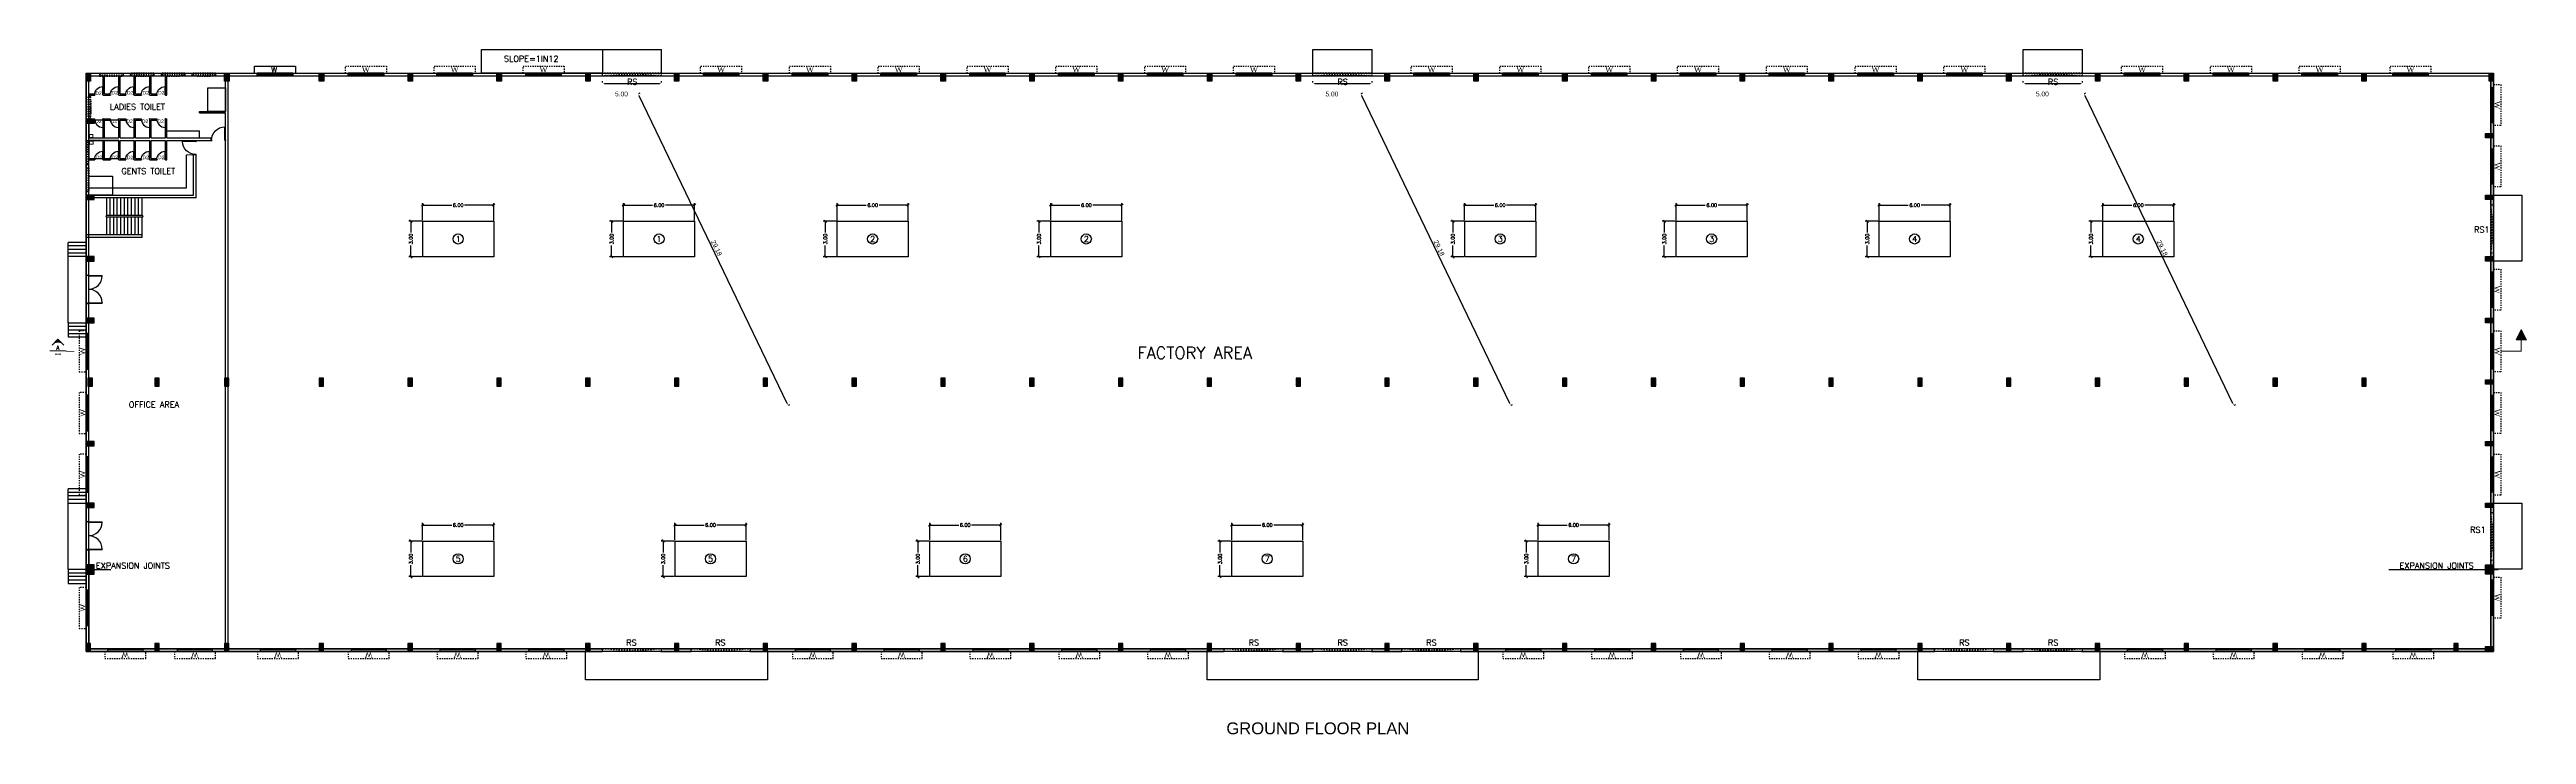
# Model space of a CAD drawing. Header units: metres. Extents: x 6804 to 7881, y 412 to 705.
# Drawn here: x 7270.3 to 7479.5, y 457.1 to 514.9 of the extents above; entities that cross this region are included whole.
import ezdxf
from ezdxf.enums import TextEntityAlignment as Align

# ---------------------------------------------------------------- set-up
doc = ezdxf.new("R2010")
doc.units = ezdxf.units.M
doc.header["$LTSCALE"] = 5
doc.header["$PDSIZE"] = -1
doc.linetypes.add('CONTINOUS', pattern=[0])
doc.linetypes.add('HIDDEN', pattern=[0.375, 0.25, -0.125])
doc.layers.get('0').update_dxf_attribs({"color": 8, "linetype": 'CONTINUOUS'})
doc.layers.get('DEFPOINTS').update_dxf_attribs({"color": 8, "linetype": 'CONTINUOUS'})
for name, color, linetype in [('BLK_1_COVERED_AREA', 140, 'CONTINUOUS'), ('BLK_1_FLR_0_BLT_UP_AREA', 45, 'CONTINUOUS'), ('BLK_1_FLR_0_CARPET_AREA', 14, 'CONTINUOUS'), ('BLK_1_FLR_0_EXIT_WIDTH_DOOR', 2, 'CONTINUOUS'), ('BLK_1_FLR_0_REGULAR_ROOM_1', 4, 'CONTINUOUS'), ('BLK_1_FLR_0_URINAL', 235, 'CONTINUOUS'), ('BLK_1_FLR_0_WATER_CLOSET', 213, 'CONTINUOUS'), ('col', 8, 'CONTINUOUS'), ('DIM', 8, 'CONTINUOUS'), ('DOOR', 8, 'CONTINUOUS'), ('HATCH', 8, 'CONTINUOUS'), ('L4', 8, 'CONTINUOUS'), ('PDF2_Text', 7, 'CONTINUOUS'), ('Steel', 1, 'CONTINUOUS'), ('TEXT NOTES', 200, 'CONTINUOUS'), ('thin', 1, 'CONTINUOUS'), ('WAL', 1, 'CONTINUOUS'), ('WALL', 3, 'CONTINUOUS'), ('WINDOW', 5, 'CONTINUOUS')]:
    doc.layers.add(name, color=color, linetype=linetype)
for name, color, linetype, lineweight in [('BLK_1_FLR_0_WASH', 243, 'CONTINUOUS', 5), ('C_ARCH_TEXT', 7, 'CONTINUOUS', 5), ('DIST_EXIT', 7, 'CONTINUOUS', 0), ('others', 8, 'CONTINUOUS', 15)]:
    doc.layers.add(name, color=color, linetype=linetype, lineweight=lineweight)
doc.styles.add('1', font='arial.ttf')
doc.styles.add('NOTES8-6', font='arial.ttf', dxfattribs={"height": 6})
doc.styles.add('PDF Arial', font='arial.ttf')
doc.styles.add('ROMAND', font='ROMAND', dxfattribs={"height": 2.5})
doc.styles.add('ROMANS', font='romans')
doc.styles.add('ROMANTIC', font='romantic.ttf')
doc.styles.get("Standard").update_dxf_attribs({"font": 'arial.ttf'})
doc.dimstyles.new('FSO 100', dxfattribs={"dimtxt": 0.5, "dimasz": 0.5, "dimexe": 0.18, "dimexo": 0.0625, "dimgap": 0.09, "dimtad": 0, "dimzin": 0, "dimdsep": 46, "dimtxsty": 'ROMANS', "dimblk": 'OBLIQUE', "dimcen": 0.01, "dimclrd": 256, "dimclre": 256, "dimclrt": 7, "dimaunit": 1, "dimadec": 3, "dimazin": 0, "dimtfac": 1, "dimtofl": 0, "dimtmove": 1, "dimatfit": 3, "dimfxl": 0, "dimtolj": 1, "dimtzin": 0, "dimarcsym": 0})
doc.dimstyles.get("Standard").update_dxf_attribs({"dimtxt": 0.4, "dimasz": 0.18, "dimexe": 0.18, "dimexo": 0.0625, "dimgap": 0.1, "dimtad": 1, "dimtoh": 1, "dimzin": 0, "dimdsep": 46, "dimtxsty": '1', "dimcen": 0.09, "dimadec": 0, "dimazin": 0, "dimtfac": 1, "dimtofl": 0, "dimtmove": 2, "dimatfit": 3, "dimfxl": 0, "dimtolj": 1, "dimtzin": 0, "dimarcsym": 0})

# ---------------------------------------------------------------- blocks, each defined once
blk = doc.blocks.new('MFC1')
at = {"color": 252}
for p, q in [((-24, 60), (-96, 60)), ((-60, 96), (-60, 24)), ((96, 60), (24, 60)), ((60, 96), (60, 24)), ((-24, -60), (-96, -60)), ((-60, -24), (-60, -96)), ((96, -60), (24, -60)), ((60, -24), (60, -96))]:
    blk.add_line(p, q, dxfattribs=at)
at = {"color": 1}
for p, q in [((-3, 0), (3, 0)), ((0, -6.2), (0, 6.2))]:
    blk.add_line(p, q, dxfattribs=at)
blk.add_lwpolyline([(-137.5, 175), (137.5, 175), (137.5, -175), (-137.5, -175)], close=True)
for centre in [(-60, 60), (60, 60), (-60, -60), (60, -60)]:
    blk.add_circle(centre, 18)
at = {"layer": 'Steel'}
for points in [[(-112.5, 150), (-112.5, 162), (112.5, 162), (112.5, 150), (-112.5, 150)], [(-112.5, 150), (-112.5, 162), (112.5, 162), (112.5, 150), (-112.5, 150)], [(-112.5, 150), (-112.5, 162), (112.5, 162), (112.5, 150), (-112.5, 150)], [(-112.5, 150), (-112.5, 162), (112.5, 162), (112.5, 150), (-112.5, 150)], [(-112.5, 150), (-112.5, 162), (112.5, 162), (112.5, 150), (-112.5, 150)], [(-112.5, 150), (-112.5, 162), (112.5, 162), (112.5, 150), (-112.5, 150)], [(-112.5, 150), (-112.5, 162), (112.5, 162), (112.5, 150), (-112.5, 150)], [(-112.5, 150), (-112.5, 162), (112.5, 162), (112.5, 150), (-112.5, 150)], [(-112.5, 150), (-112.5, 162), (112.5, 162), (112.5, 150), (-112.5, 150)], [(-112.5, 150), (-112.5, 162), (112.5, 162), (112.5, 150), (-112.5, 150)], [(-112.5, 150), (-112.5, 162), (112.5, 162), (112.5, 150), (-112.5, 150)], [(-112.5, 150), (-112.5, 162), (112.5, 162), (112.5, 150), (-112.5, 150)], [(-112.5, 150), (-112.5, 162), (112.5, 162), (112.5, 150), (-112.5, 150)], [(-112.5, 150), (-112.5, 162), (112.5, 162), (112.5, 150), (-112.5, 150)], [(-112.5, 150), (-112.5, 162), (112.5, 162), (112.5, 150), (-112.5, 150)], [(-112.5, 150), (-112.5, 162), (112.5, 162), (112.5, 150), (-112.5, 150)], [(-112.5, 150), (-112.5, 162), (112.5, 162), (112.5, 150), (-112.5, 150)], [(-112.5, 150), (-112.5, 162), (112.5, 162), (112.5, 150), (-112.5, 150)], [(-112.5, 150), (-112.5, 162), (112.5, 162), (112.5, 150), (-112.5, 150)], [(-112.5, 150), (-112.5, 162), (112.5, 162), (112.5, 150), (-112.5, 150)], [(-112.5, 150), (-112.5, 162), (112.5, 162), (112.5, 150), (-112.5, 150)], [(-112.5, 150), (-112.5, 162), (112.5, 162), (112.5, 150), (-112.5, 150)], [(-3, 150), (3, 150), (3, -150), (-3, -150), (-3, 150)], [(-3, 150), (3, 150), (3, -150), (-3, -150), (-3, 150)], [(-3, 150), (3, 150), (3, -150), (-3, -150), (-3, 150)], [(-3, 150), (3, 150), (3, -150), (-3, -150), (-3, 150)], [(-3, 150), (3, 150), (3, -150), (-3, -150), (-3, 150)], [(-3, 150), (3, 150), (3, -150), (-3, -150), (-3, 150)], [(-3, 150), (3, 150), (3, -150), (-3, -150), (-3, 150)], [(-3, 150), (3, 150), (3, -150), (-3, -150), (-3, 150)], [(-3, 150), (3, 150), (3, -150), (-3, -150), (-3, 150)], [(-3, 150), (3, 150), (3, -150), (-3, -150), (-3, 150)], [(-3, 150), (3, 150), (3, -150), (-3, -150), (-3, 150)], [(-3, 150), (3, 150), (3, -150), (-3, -150), (-3, 150)], [(-3, 150), (3, 150), (3, -150), (-3, -150), (-3, 150)], [(-3, 150), (3, 150), (3, -150), (-3, -150), (-3, 150)], [(-3, 150), (3, 150), (3, -150), (-3, -150), (-3, 150)], [(-3, 150), (3, 150), (3, -150), (-3, -150), (-3, 150)], [(-3, 150), (3, 150), (3, -150), (-3, -150), (-3, 150)], [(-3, 150), (3, 150), (3, -150), (-3, -150), (-3, 150)], [(-3, 150), (3, 150), (3, -150), (-3, -150), (-3, 150)], [(-3, 150), (3, 150), (3, -150), (-3, -150), (-3, 150)], [(-3, 150), (3, 150), (3, -150), (-3, -150), (-3, 150)], [(-3, 150), (3, 150), (3, -150), (-3, -150), (-3, 150)], [(-112.5, -150), (-112.5, -162), (112.5, -162), (112.5, -150), (-112.5, -150)], [(-112.5, -150), (-112.5, -162), (112.5, -162), (112.5, -150), (-112.5, -150)], [(-112.5, -150), (-112.5, -162), (112.5, -162), (112.5, -150), (-112.5, -150)], [(-112.5, -150), (-112.5, -162), (112.5, -162), (112.5, -150), (-112.5, -150)], [(-112.5, -150), (-112.5, -162), (112.5, -162), (112.5, -150), (-112.5, -150)], [(-112.5, -150), (-112.5, -162), (112.5, -162), (112.5, -150), (-112.5, -150)], [(-112.5, -150), (-112.5, -162), (112.5, -162), (112.5, -150), (-112.5, -150)], [(-112.5, -150), (-112.5, -162), (112.5, -162), (112.5, -150), (-112.5, -150)], [(-112.5, -150), (-112.5, -162), (112.5, -162), (112.5, -150), (-112.5, -150)], [(-112.5, -150), (-112.5, -162), (112.5, -162), (112.5, -150), (-112.5, -150)], [(-112.5, -150), (-112.5, -162), (112.5, -162), (112.5, -150), (-112.5, -150)], [(-112.5, -150), (-112.5, -162), (112.5, -162), (112.5, -150), (-112.5, -150)], [(-112.5, -150), (-112.5, -162), (112.5, -162), (112.5, -150), (-112.5, -150)], [(-112.5, -150), (-112.5, -162), (112.5, -162), (112.5, -150), (-112.5, -150)], [(-112.5, -150), (-112.5, -162), (112.5, -162), (112.5, -150), (-112.5, -150)], [(-112.5, -150), (-112.5, -162), (112.5, -162), (112.5, -150), (-112.5, -150)], [(-112.5, -150), (-112.5, -162), (112.5, -162), (112.5, -150), (-112.5, -150)], [(-112.5, -150), (-112.5, -162), (112.5, -162), (112.5, -150), (-112.5, -150)], [(-112.5, -150), (-112.5, -162), (112.5, -162), (112.5, -150), (-112.5, -150)], [(-112.5, -150), (-112.5, -162), (112.5, -162), (112.5, -150), (-112.5, -150)], [(-112.5, -150), (-112.5, -162), (112.5, -162), (112.5, -150), (-112.5, -150)], [(-112.5, -150), (-112.5, -162), (112.5, -162), (112.5, -150), (-112.5, -150)]]:
    blk.add_lwpolyline(points, dxfattribs=at)
blk = doc.blocks.new('wsdefsegr')
at = {"layer": 'HATCH'}
h = blk.add_hatch(color=256, dxfattribs=at)
h.dxf.hatch_style = 1
h.paths.add_polyline_path([(9068, -5301), (9443, -5301), (9443, -4621), (9068, -4621)])
at = {"layer": 'col', "color": 5}
blk.add_lwpolyline([(9068, -4621), (9443, -4621), (9443, -5301), (9068, -5301)], close=True, dxfattribs=at)
blk.add_blockref('MFC1', (9255, -5036))
blk = doc.blocks.new('qawrdfw')
at = {"layer": 'DOOR'}
for p, q in [((8921.15, -5304.26), (8921.15, -5303.15)), ((8921.18, -5303.15), (8921.15, -5303.15)), ((8921.18, -5304.29), (8921.18, -5303.15)), ((8923.39, -5304.29), (8923.39, -5303.15)), ((8923.39, -5303.15), (8923.42, -5303.15)), ((8923.42, -5304.26), (8923.42, -5303.15)), ((8921.12, -5304.26), (8921.12, -5304.32)), ((8921.12, -5304.26), (8921.15, -5304.26)), ((8921.12, -5304.32), (8921.18, -5304.32)), ((8921.15, -5304.26), (8921.15, -5304.29)), ((8921.15, -5304.29), (8921.18, -5304.29)), ((8921.18, -5304.29), (8921.18, -5304.32)), ((8923.39, -5304.29), (8923.39, -5304.32)), ((8923.42, -5304.29), (8923.39, -5304.29)), ((8923.45, -5304.32), (8923.39, -5304.32)), ((8923.42, -5304.26), (8923.42, -5304.29)), ((8923.45, -5304.26), (8923.42, -5304.26)), ((8923.45, -5304.26), (8923.45, -5304.32))]:
    blk.add_line(p, q, dxfattribs=at)
for centre, start, end in [((8921.15, -5304.29), 0, 88.4257), ((8923.42, -5304.29), 91.5743, 180)]:
    blk.add_arc(centre, 1.14, start, end, dxfattribs=at)
blk = doc.blocks.new('WINDOW')
at = {"layer": 'WINDOW'}
for p, q in [((3000, 30), (0, 30)), ((0, -200), (0, 30)), ((3000, 30), (3000, -200)), ((3000, -101), (0, -101)), ((3000, -200), (0, -200)), ((100, -200), (100, -101)), ((2900, -200), (2900, -101))]:
    blk.add_line(p, q, dxfattribs=at)
at = {"layer": 'WINDOW', "color": 253, "linetype": 'HIDDEN', "ltscale": 12}
blk.add_lwpolyline([(-230, 30), (-230, 630), (3230, 630), (3230, 30)], dxfattribs=at)
at = {"layer": 'WINDOW', "const_width": 30}
blk.add_lwpolyline([(100, -150), (2900, -150)], dxfattribs=at)
at = {"linetype": 'CONTINOUS', "ltscale": 2, "style": 'ROMANTIC'}
blk.add_text('W', height=480, dxfattribs=at).set_placement((1154, 106))
at = {"linetype": 'CONTINOUS', "ltscale": 2}
blk.add_text('ASDFASDF', height=0.55, dxfattribs=at).set_placement((284, -754))
blk = doc.blocks.new('*U18')
at = {"layer": 'DOOR', "color": 11}
for p, q in [((0, 4), (0, 0)), ((0, 4), (2, 4)), ((0, 0), (4, 0)), ((2, 4), (2, 75)), ((4, 75), (2, 75)), ((2, 4), (2, 2)), ((2, 2), (4, 2)), ((4, 2), (4, 75)), ((4, 2), (4, 0)), ((73, 2), (73, 0)), ((75, 2), (73, 2)), ((77, 0), (73, 0)), ((77, 4), (75, 4)), ((75, 4), (75, 2)), ((77, 4), (77, 0))]:
    blk.add_line(p, q, dxfattribs=at)
blk.add_arc((2, 2), 72.8, 0, 88.4257, dxfattribs=at)
blk = doc.blocks.new('viewA')
blk.add_hatch(color=256).paths.add_polyline_path([(5.5, 2.5), (5.5, -2.5), (10.5, 0)])
at = {"const_width": 0.5}
blk.add_lwpolyline([(5.5, 0), (0, 0), (0, -10)], dxfattribs=at)
blk.add_lwpolyline([(5.5, 2.5), (10.5, 0), (5.5, -2.5)], close=True)
blk = doc.blocks.new('A$C294D00C3')
at = {"layer": 'C_ARCH_TEXT'}
blk.add_hatch(color=256, dxfattribs=at).paths.add_polyline_path([(0, 10.8), (-5.3, 5.5, -0.414214), (5.3, 5.5)])
blk.add_line((-7.5, 0), (7.5, 0), dxfattribs=at)
at = {"layer": 'C_ARCH_TEXT', "const_width": 0.5}
blk.add_lwpolyline([(0, -7.5, 761.525483), (0, -7.5)], format="xyb", dxfattribs=at)
at = {"layer": 'C_ARCH_TEXT'}
blk.add_lwpolyline([(5.3, 5.5), (0, 10.8), (-5.3, 5.5)], dxfattribs=at)
at = {"layer": 'C_ARCH_TEXT', "const_width": 0.5}
blk.add_lwpolyline([(-15, -0.3), (-7.5, -0.3)], dxfattribs=at)
at = {"layer": 'C_ARCH_TEXT', "width": 0.85}
for tag, height, style, p in [('B', 4, 'ROMAND', (0, 1)), ('-', 3, 'ROMANS', (0, -4.2))]:
    blk.add_attdef(tag, text='', height=height, dxfattribs=dict(at, style=style)).set_placement(p, align=Align.CENTER)
blk = doc.blocks.new('HFNKL536216')
at = {"layer": 'WALL'}
for p, q in [((8352.63, -6103.56), (8352.86, -6103.56)), ((8352.63, -6105.56), (8352.86, -6105.56))]:
    blk.add_line(p, q, dxfattribs=at)
at = {"layer": 'WINDOW', "linetype": 'HIDDEN', "ltscale": 0.01}
for p, q in [((8352.63, -6103.56), (8352.63, -6105.56)), ((8352.76, -6103.56), (8352.76, -6105.56)), ((8352.86, -6103.66), (8352.76, -6103.66)), ((8352.86, -6103.56), (8352.86, -6105.56)), ((8352.86, -6105.12), (8352.86, -6103.92)), ((8352.86, -6105.46), (8352.76, -6105.46))]:
    blk.add_line(p, q, dxfattribs=at)
at = {"layer": 'WINDOW', "linetype": 'HIDDEN', "ltscale": 0.01, "const_width": 0.03}
blk.add_lwpolyline([(8352.81, -6105.46), (8352.81, -6103.66)], dxfattribs=at)
blk = doc.blocks.new('*U6')
at = {"layer": 'DOOR', "color": 11}
for p, q in [((0, 2), (0, 0)), ((0, 2), (1, 2)), ((0, 0), (2, 0)), ((1, 2), (1, 47)), ((2, 47), (1, 47)), ((1, 2), (1, 1)), ((1, 1), (2, 1)), ((2, 1), (2, 47)), ((2, 1), (2, 0)), ((45, 1), (45, 0)), ((47, 1), (45, 1)), ((48, 0), (45, 0)), ((48, 2), (47, 2)), ((47, 2), (47, 1)), ((48, 2), (48, 0))]:
    blk.add_line(p, q, dxfattribs=at)
blk.add_arc((1, 1), 45.5, 0, 88.4257, dxfattribs=at)
blk = doc.blocks.new('_Oblique')
at = {"color": 0, "linetype": 'ByBlock', "lineweight": -2}
blk.add_line((-0.5, -0.5), (0.5, 0.5), dxfattribs=at)
blk = doc.blocks.new('*D82')
at = {"layer": 'DEFPOINTS', "color": 0, "ltscale": 2}
for p in [(7301.78, 473.42), (7300.78, 470.42), (7301.78, 470.42)]:
    blk.add_point(p, dxfattribs=at)
at = {"layer": 'DIM', "lineweight": -2, "ltscale": 2}
for p, q in [((7301.72, 473.42), (7300.6, 473.42)), ((7300.78, 473.42), (7300.78, 472.47)), ((7300.78, 470.42), (7300.78, 471.38)), ((7301.72, 470.42), (7300.6, 470.42))]:
    blk.add_line(p, q, dxfattribs=at)
at = {"layer": 'DIM', "lineweight": -2, "ltscale": 2, "xscale": 0.2, "yscale": 0.2, "zscale": 0.2}
for p, rotation in [((7300.78, 473.42), 90), ((7300.78, 470.42), 270)]:
    blk.add_blockref('_Oblique', p, dxfattribs=dict(at, rotation=rotation))
at = {"layer": 'DIM', "color": 7, "ltscale": 2, "insert": (7300.78, 471.92), "char_height": 0.3, "attachment_point": 5, "rotation": 90, "style": 'ROMANS'}
blk.add_mtext('\\A1;3.00', dxfattribs=at)
blk = doc.blocks.new('*D83')
at = {"layer": 'DEFPOINTS', "color": 0, "ltscale": 2}
for p in [(7301.78, 474.78), (7301.78, 473.42), (7307.78, 473.42)]:
    blk.add_point(p, dxfattribs=at)
at = {"layer": 'DIM', "lineweight": -2, "ltscale": 2}
for p, q in [((7301.78, 473.49), (7301.78, 474.96)), ((7307.78, 473.49), (7307.78, 474.96)), ((7301.78, 474.78), (7304.24, 474.78)), ((7307.78, 474.78), (7305.32, 474.78))]:
    blk.add_line(p, q, dxfattribs=at)
at = {"layer": 'DIM', "lineweight": -2, "ltscale": 2, "xscale": 0.2, "yscale": 0.2, "zscale": 0.2}
for p, rotation in [((7301.78, 474.78), 179.9999999999479), ((7307.78, 474.78), 359.9999999999479)]:
    blk.add_blockref('_Oblique', p, dxfattribs=dict(at, rotation=rotation))
at = {"layer": 'DIM', "color": 7, "ltscale": 2, "insert": (7304.78, 474.78), "char_height": 0.3, "attachment_point": 5, "style": 'ROMANS'}
blk.add_mtext('\\A1;6.00', dxfattribs=at)
blk = doc.blocks.new('*D84')
at = {"layer": 'DEFPOINTS', "color": 0, "ltscale": 2}
for p in [(7301.78, 500.42), (7300.78, 497.42), (7301.78, 497.42)]:
    blk.add_point(p, dxfattribs=at)
at = {"layer": 'DIM', "lineweight": -2, "ltscale": 2}
for p, q in [((7301.72, 500.42), (7300.6, 500.42)), ((7300.78, 500.42), (7300.78, 499.47)), ((7300.78, 497.42), (7300.78, 498.38)), ((7301.72, 497.42), (7300.6, 497.42))]:
    blk.add_line(p, q, dxfattribs=at)
at = {"layer": 'DIM', "lineweight": -2, "ltscale": 2, "xscale": 0.2, "yscale": 0.2, "zscale": 0.2}
for p, rotation in [((7300.78, 500.42), 90), ((7300.78, 497.42), 270)]:
    blk.add_blockref('_Oblique', p, dxfattribs=dict(at, rotation=rotation))
at = {"layer": 'DIM', "color": 7, "ltscale": 2, "insert": (7300.78, 498.92), "char_height": 0.3, "attachment_point": 5, "rotation": 90, "style": 'ROMANS'}
blk.add_mtext('\\A1;3.00', dxfattribs=at)
blk = doc.blocks.new('*D85')
at = {"layer": 'DEFPOINTS', "color": 0, "ltscale": 2}
for p in [(7301.78, 501.78), (7301.78, 500.42), (7307.78, 500.42)]:
    blk.add_point(p, dxfattribs=at)
at = {"layer": 'DIM', "lineweight": -2, "ltscale": 2}
for p, q in [((7301.78, 500.49), (7301.78, 501.96)), ((7301.78, 501.78), (7304.24, 501.78)), ((7307.78, 501.78), (7305.32, 501.78)), ((7307.78, 500.49), (7307.78, 501.96))]:
    blk.add_line(p, q, dxfattribs=at)
at = {"layer": 'DIM', "lineweight": -2, "ltscale": 2, "xscale": 0.2, "yscale": 0.2, "zscale": 0.2}
for p, rotation in [((7301.78, 501.78), 179.9999999999479), ((7307.78, 501.78), 359.9999999999479)]:
    blk.add_blockref('_Oblique', p, dxfattribs=dict(at, rotation=rotation))
at = {"layer": 'DIM', "color": 7, "ltscale": 2, "insert": (7304.78, 501.78), "char_height": 0.3, "attachment_point": 5, "style": 'ROMANS'}
blk.add_mtext('\\A1;6.00', dxfattribs=at)
blk = doc.blocks.new('*D86')
at = {"layer": 'DEFPOINTS', "color": 0, "ltscale": 2}
for p in [(7344.6, 473.42), (7343.6, 470.42), (7344.6, 470.42)]:
    blk.add_point(p, dxfattribs=at)
at = {"layer": 'DIM', "lineweight": -2, "ltscale": 2}
for p, q in [((7344.54, 473.42), (7343.42, 473.42)), ((7343.6, 473.42), (7343.6, 472.47)), ((7343.6, 470.42), (7343.6, 471.38)), ((7344.54, 470.42), (7343.42, 470.42))]:
    blk.add_line(p, q, dxfattribs=at)
at = {"layer": 'DIM', "lineweight": -2, "ltscale": 2, "xscale": 0.2, "yscale": 0.2, "zscale": 0.2}
for p, rotation in [((7343.6, 473.42), 90), ((7343.6, 470.42), 270)]:
    blk.add_blockref('_Oblique', p, dxfattribs=dict(at, rotation=rotation))
at = {"layer": 'DIM', "color": 7, "ltscale": 2, "insert": (7343.6, 471.92), "char_height": 0.3, "attachment_point": 5, "rotation": 90, "style": 'ROMANS'}
blk.add_mtext('\\A1;3.00', dxfattribs=at)
blk = doc.blocks.new('*D87')
at = {"layer": 'DEFPOINTS', "color": 0, "ltscale": 2}
for p in [(7344.6, 474.78), (7344.6, 473.42), (7350.6, 473.42)]:
    blk.add_point(p, dxfattribs=at)
at = {"layer": 'DIM', "lineweight": -2, "ltscale": 2}
for p, q in [((7344.6, 473.49), (7344.6, 474.96)), ((7350.6, 473.49), (7350.6, 474.96)), ((7344.6, 474.78), (7347.06, 474.78)), ((7350.6, 474.78), (7348.14, 474.78))]:
    blk.add_line(p, q, dxfattribs=at)
at = {"layer": 'DIM', "lineweight": -2, "ltscale": 2, "xscale": 0.2, "yscale": 0.2, "zscale": 0.2}
for p, rotation in [((7344.6, 474.78), 179.9999999999479), ((7350.6, 474.78), 359.9999999999479)]:
    blk.add_blockref('_Oblique', p, dxfattribs=dict(at, rotation=rotation))
at = {"layer": 'DIM', "color": 7, "ltscale": 2, "insert": (7347.6, 474.78), "char_height": 0.3, "attachment_point": 5, "style": 'ROMANS'}
blk.add_mtext('\\A1;6.00', dxfattribs=at)
blk = doc.blocks.new('*D88')
at = {"layer": 'DEFPOINTS', "color": 0, "ltscale": 2}
for p in [(7336.78, 500.42), (7335.78, 497.42), (7336.78, 497.42)]:
    blk.add_point(p, dxfattribs=at)
at = {"layer": 'DIM', "lineweight": -2, "ltscale": 2}
for p, q in [((7336.72, 500.42), (7335.6, 500.42)), ((7335.78, 500.42), (7335.78, 499.47)), ((7335.78, 497.42), (7335.78, 498.38)), ((7336.72, 497.42), (7335.6, 497.42))]:
    blk.add_line(p, q, dxfattribs=at)
at = {"layer": 'DIM', "lineweight": -2, "ltscale": 2, "xscale": 0.2, "yscale": 0.2, "zscale": 0.2}
for p, rotation in [((7335.78, 500.42), 90), ((7335.78, 497.42), 270)]:
    blk.add_blockref('_Oblique', p, dxfattribs=dict(at, rotation=rotation))
at = {"layer": 'DIM', "color": 7, "ltscale": 2, "insert": (7335.78, 498.92), "char_height": 0.3, "attachment_point": 5, "rotation": 90, "style": 'ROMANS'}
blk.add_mtext('\\A1;3.00', dxfattribs=at)
blk = doc.blocks.new('*D89')
at = {"layer": 'DEFPOINTS', "color": 0, "ltscale": 2}
for p in [(7336.78, 501.78), (7336.78, 500.42), (7342.78, 500.42)]:
    blk.add_point(p, dxfattribs=at)
at = {"layer": 'DIM', "lineweight": -2, "ltscale": 2}
for p, q in [((7336.78, 500.49), (7336.78, 501.96)), ((7336.78, 501.78), (7339.24, 501.78)), ((7342.78, 501.78), (7340.32, 501.78)), ((7342.78, 500.49), (7342.78, 501.96))]:
    blk.add_line(p, q, dxfattribs=at)
at = {"layer": 'DIM', "lineweight": -2, "ltscale": 2, "xscale": 0.2, "yscale": 0.2, "zscale": 0.2}
for p, rotation in [((7336.78, 501.78), 179.9999999999479), ((7342.78, 501.78), 359.9999999999479)]:
    blk.add_blockref('_Oblique', p, dxfattribs=dict(at, rotation=rotation))
at = {"layer": 'DIM', "color": 7, "ltscale": 2, "insert": (7339.78, 501.78), "char_height": 0.3, "attachment_point": 5, "style": 'ROMANS'}
blk.add_mtext('\\A1;6.00', dxfattribs=at)
blk = doc.blocks.new('*D90')
at = {"layer": 'DEFPOINTS', "color": 0, "ltscale": 2}
for p in [(7395.98, 473.42), (7394.98, 470.42), (7395.98, 470.42)]:
    blk.add_point(p, dxfattribs=at)
at = {"layer": 'DIM', "lineweight": -2, "ltscale": 2}
for p, q in [((7395.92, 473.42), (7394.8, 473.42)), ((7394.98, 473.42), (7394.98, 472.47)), ((7394.98, 470.42), (7394.98, 471.38)), ((7395.92, 470.42), (7394.8, 470.42))]:
    blk.add_line(p, q, dxfattribs=at)
at = {"layer": 'DIM', "lineweight": -2, "ltscale": 2, "xscale": 0.2, "yscale": 0.2, "zscale": 0.2}
for p, rotation in [((7394.98, 473.42), 90), ((7394.98, 470.42), 270)]:
    blk.add_blockref('_Oblique', p, dxfattribs=dict(at, rotation=rotation))
at = {"layer": 'DIM', "color": 7, "ltscale": 2, "insert": (7394.98, 471.92), "char_height": 0.3, "attachment_point": 5, "rotation": 90, "style": 'ROMANS'}
blk.add_mtext('\\A1;3.00', dxfattribs=at)
blk = doc.blocks.new('*D91')
at = {"layer": 'DEFPOINTS', "color": 0, "ltscale": 2}
for p in [(7395.98, 474.78), (7395.98, 473.42), (7401.98, 473.42)]:
    blk.add_point(p, dxfattribs=at)
at = {"layer": 'DIM', "lineweight": -2, "ltscale": 2}
for p, q in [((7395.98, 473.49), (7395.98, 474.96)), ((7401.98, 473.49), (7401.98, 474.96)), ((7395.98, 474.78), (7398.44, 474.78)), ((7401.98, 474.78), (7399.52, 474.78))]:
    blk.add_line(p, q, dxfattribs=at)
at = {"layer": 'DIM', "lineweight": -2, "ltscale": 2, "xscale": 0.2, "yscale": 0.2, "zscale": 0.2}
for p, rotation in [((7395.98, 474.78), 179.9999999999479), ((7401.98, 474.78), 359.9999999999479)]:
    blk.add_blockref('_Oblique', p, dxfattribs=dict(at, rotation=rotation))
at = {"layer": 'DIM', "color": 7, "ltscale": 2, "insert": (7398.98, 474.78), "char_height": 0.3, "attachment_point": 5, "style": 'ROMANS'}
blk.add_mtext('\\A1;6.00', dxfattribs=at)
blk = doc.blocks.new('*D92')
at = {"layer": 'DEFPOINTS', "color": 0, "ltscale": 2}
for p in [(7389.78, 500.42), (7388.78, 497.42), (7389.78, 497.42)]:
    blk.add_point(p, dxfattribs=at)
at = {"layer": 'DIM', "lineweight": -2, "ltscale": 2}
for p, q in [((7389.72, 500.42), (7388.6, 500.42)), ((7388.78, 500.42), (7388.78, 499.47)), ((7388.78, 497.42), (7388.78, 498.38)), ((7389.72, 497.42), (7388.6, 497.42))]:
    blk.add_line(p, q, dxfattribs=at)
at = {"layer": 'DIM', "lineweight": -2, "ltscale": 2, "xscale": 0.2, "yscale": 0.2, "zscale": 0.2}
for p, rotation in [((7388.78, 500.42), 90), ((7388.78, 497.42), 270)]:
    blk.add_blockref('_Oblique', p, dxfattribs=dict(at, rotation=rotation))
at = {"layer": 'DIM', "color": 7, "ltscale": 2, "insert": (7388.78, 498.92), "char_height": 0.3, "attachment_point": 5, "rotation": 90, "style": 'ROMANS'}
blk.add_mtext('\\A1;3.00', dxfattribs=at)
blk = doc.blocks.new('*D93')
at = {"layer": 'DEFPOINTS', "color": 0, "ltscale": 2}
for p in [(7389.78, 501.78), (7389.78, 500.42), (7395.78, 500.42)]:
    blk.add_point(p, dxfattribs=at)
at = {"layer": 'DIM', "lineweight": -2, "ltscale": 2}
for p, q in [((7389.78, 500.49), (7389.78, 501.96)), ((7389.78, 501.78), (7392.24, 501.78)), ((7395.78, 501.78), (7393.32, 501.78)), ((7395.78, 500.49), (7395.78, 501.96))]:
    blk.add_line(p, q, dxfattribs=at)
at = {"layer": 'DIM', "lineweight": -2, "ltscale": 2, "xscale": 0.2, "yscale": 0.2, "zscale": 0.2}
for p, rotation in [((7389.78, 501.78), 179.9999999999479), ((7395.78, 501.78), 359.9999999999479)]:
    blk.add_blockref('_Oblique', p, dxfattribs=dict(at, rotation=rotation))
at = {"layer": 'DIM', "color": 7, "ltscale": 2, "insert": (7392.78, 501.78), "char_height": 0.3, "attachment_point": 5, "style": 'ROMANS'}
blk.add_mtext('\\A1;6.00', dxfattribs=at)
blk = doc.blocks.new('*D94')
at = {"layer": 'DEFPOINTS', "color": 0, "ltscale": 2}
for p in [(7424.78, 500.42), (7423.78, 497.42), (7424.78, 497.42)]:
    blk.add_point(p, dxfattribs=at)
at = {"layer": 'DIM', "lineweight": -2, "ltscale": 2}
for p, q in [((7424.72, 500.42), (7423.6, 500.42)), ((7423.78, 500.42), (7423.78, 499.47)), ((7423.78, 497.42), (7423.78, 498.38)), ((7424.72, 497.42), (7423.6, 497.42))]:
    blk.add_line(p, q, dxfattribs=at)
at = {"layer": 'DIM', "lineweight": -2, "ltscale": 2, "xscale": 0.2, "yscale": 0.2, "zscale": 0.2}
for p, rotation in [((7423.78, 500.42), 90), ((7423.78, 497.42), 270)]:
    blk.add_blockref('_Oblique', p, dxfattribs=dict(at, rotation=rotation))
at = {"layer": 'DIM', "color": 7, "ltscale": 2, "insert": (7423.78, 498.92), "char_height": 0.3, "attachment_point": 5, "rotation": 90, "style": 'ROMANS'}
blk.add_mtext('\\A1;3.00', dxfattribs=at)
blk = doc.blocks.new('*D95')
at = {"layer": 'DEFPOINTS', "color": 0, "ltscale": 2}
for p in [(7424.78, 501.78), (7424.78, 500.42), (7430.78, 500.42)]:
    blk.add_point(p, dxfattribs=at)
at = {"layer": 'DIM', "lineweight": -2, "ltscale": 2}
for p, q in [((7424.78, 500.49), (7424.78, 501.96)), ((7424.78, 501.78), (7427.24, 501.78)), ((7430.78, 501.78), (7428.32, 501.78)), ((7430.78, 500.49), (7430.78, 501.96))]:
    blk.add_line(p, q, dxfattribs=at)
at = {"layer": 'DIM', "lineweight": -2, "ltscale": 2, "xscale": 0.2, "yscale": 0.2, "zscale": 0.2}
for p, rotation in [((7424.78, 501.78), 179.9999999999479), ((7430.78, 501.78), 359.9999999999479)]:
    blk.add_blockref('_Oblique', p, dxfattribs=dict(at, rotation=rotation))
at = {"layer": 'DIM', "color": 7, "ltscale": 2, "insert": (7427.78, 501.78), "char_height": 0.3, "attachment_point": 5, "style": 'ROMANS'}
blk.add_mtext('\\A1;6.00', dxfattribs=at)
blk = doc.blocks.new('*D96')
at = {"layer": 'DEFPOINTS', "color": 0, "ltscale": 2}
for p in [(7370.11, 473.42), (7369.11, 470.42), (7370.11, 470.42)]:
    blk.add_point(p, dxfattribs=at)
at = {"layer": 'DIM', "lineweight": -2, "ltscale": 2}
for p, q in [((7370.05, 473.42), (7368.93, 473.42)), ((7369.11, 473.42), (7369.11, 472.47)), ((7369.11, 470.42), (7369.11, 471.38)), ((7370.05, 470.42), (7368.93, 470.42))]:
    blk.add_line(p, q, dxfattribs=at)
at = {"layer": 'DIM', "lineweight": -2, "ltscale": 2, "xscale": 0.2, "yscale": 0.2, "zscale": 0.2}
for p, rotation in [((7369.11, 473.42), 90), ((7369.11, 470.42), 270)]:
    blk.add_blockref('_Oblique', p, dxfattribs=dict(at, rotation=rotation))
at = {"layer": 'DIM', "color": 7, "ltscale": 2, "insert": (7369.11, 471.92), "char_height": 0.3, "attachment_point": 5, "rotation": 90, "style": 'ROMANS'}
blk.add_mtext('\\A1;3.00', dxfattribs=at)
blk = doc.blocks.new('*D97')
at = {"layer": 'DEFPOINTS', "color": 0, "ltscale": 2}
for p in [(7370.11, 474.78), (7370.11, 473.42), (7376.11, 473.42)]:
    blk.add_point(p, dxfattribs=at)
at = {"layer": 'DIM', "lineweight": -2, "ltscale": 2}
for p, q in [((7370.11, 473.49), (7370.11, 474.96)), ((7376.11, 473.49), (7376.11, 474.96)), ((7370.11, 474.78), (7372.57, 474.78)), ((7376.11, 474.78), (7373.65, 474.78))]:
    blk.add_line(p, q, dxfattribs=at)
at = {"layer": 'DIM', "lineweight": -2, "ltscale": 2, "xscale": 0.2, "yscale": 0.2, "zscale": 0.2}
for p, rotation in [((7370.11, 474.78), 179.9999999999479), ((7376.11, 474.78), 359.9999999999479)]:
    blk.add_blockref('_Oblique', p, dxfattribs=dict(at, rotation=rotation))
at = {"layer": 'DIM', "color": 7, "ltscale": 2, "insert": (7373.11, 474.78), "char_height": 0.3, "attachment_point": 5, "style": 'ROMANS'}
blk.add_mtext('\\A1;6.00', dxfattribs=at)
blk = doc.blocks.new('*D59')
at = {"layer": 'DEFPOINTS', "color": 0}
for p in [(7381, 511.16), (7381.02, 511.18), (7393.64, 484.86)]:
    blk.add_point(p, dxfattribs=at)
at = {"layer": 'DIST_EXIT', "color": 0, "lineweight": -2}
for p, q in [((7381.05, 511.19), (7381.18, 511.25)), ((7393.59, 485.04), (7381.1, 511.01)), ((7393.7, 484.89), (7393.83, 484.95))]:
    blk.add_line(p, q, dxfattribs=at)
at = {"layer": 'DIST_EXIT', "color": 0}
for points in [[(7381.13, 511.03), (7381.07, 511), (7381.02, 511.18)], [(7393.61, 485.05), (7393.56, 485.02), (7393.66, 484.87)]]:
    blk.add_solid(points, dxfattribs=at)
at = {"layer": 'DIST_EXIT', "color": 0, "insert": (7387.62, 498.16), "char_height": 0.4, "attachment_point": 5, "rotation": 295.6714, "style": '1'}
blk.add_mtext('\\A1;29.18', dxfattribs=at)
blk = doc.blocks.new('*D159')
at = {"layer": 'DEFPOINTS', "color": 0, "ltscale": 2}
for p in [(7318.74, 500.42), (7317.74, 497.42), (7318.74, 497.42)]:
    blk.add_point(p, dxfattribs=at)
at = {"layer": 'DIM', "lineweight": -2, "ltscale": 2}
for p, q in [((7318.68, 500.42), (7317.56, 500.42)), ((7317.74, 500.42), (7317.74, 499.47)), ((7317.74, 497.42), (7317.74, 498.38)), ((7318.68, 497.42), (7317.56, 497.42))]:
    blk.add_line(p, q, dxfattribs=at)
at = {"layer": 'DIM', "lineweight": -2, "ltscale": 2, "xscale": 0.2, "yscale": 0.2, "zscale": 0.2}
for p, rotation in [((7317.74, 500.42), 90), ((7317.74, 497.42), 270)]:
    blk.add_blockref('_Oblique', p, dxfattribs=dict(at, rotation=rotation))
at = {"layer": 'DIM', "color": 7, "ltscale": 2, "insert": (7317.74, 498.92), "char_height": 0.3, "attachment_point": 5, "rotation": 90, "style": 'ROMANS'}
blk.add_mtext('\\A1;3.00', dxfattribs=at)
blk = doc.blocks.new('*D160')
at = {"layer": 'DEFPOINTS', "color": 0, "ltscale": 2}
for p in [(7318.74, 501.78), (7318.74, 500.42), (7324.74, 500.42)]:
    blk.add_point(p, dxfattribs=at)
at = {"layer": 'DIM', "lineweight": -2, "ltscale": 2}
for p, q in [((7318.74, 500.49), (7318.74, 501.96)), ((7318.74, 501.78), (7321.2, 501.78)), ((7324.74, 501.78), (7322.28, 501.78)), ((7324.74, 500.49), (7324.74, 501.96))]:
    blk.add_line(p, q, dxfattribs=at)
at = {"layer": 'DIM', "lineweight": -2, "ltscale": 2, "xscale": 0.2, "yscale": 0.2, "zscale": 0.2}
for p, rotation in [((7318.74, 501.78), 179.9999999999479), ((7324.74, 501.78), 359.9999999999479)]:
    blk.add_blockref('_Oblique', p, dxfattribs=dict(at, rotation=rotation))
at = {"layer": 'DIM', "color": 7, "ltscale": 2, "insert": (7321.74, 501.78), "char_height": 0.3, "attachment_point": 5, "style": 'ROMANS'}
blk.add_mtext('\\A1;6.00', dxfattribs=at)
blk = doc.blocks.new('*D161')
at = {"layer": 'DEFPOINTS', "color": 0, "ltscale": 2}
for p in [(7354.83, 500.42), (7353.83, 497.42), (7354.83, 497.42)]:
    blk.add_point(p, dxfattribs=at)
at = {"layer": 'DIM', "lineweight": -2, "ltscale": 2}
for p, q in [((7354.76, 500.42), (7353.65, 500.42)), ((7353.83, 500.42), (7353.83, 499.47)), ((7353.83, 497.42), (7353.83, 498.38)), ((7354.76, 497.42), (7353.65, 497.42))]:
    blk.add_line(p, q, dxfattribs=at)
at = {"layer": 'DIM', "lineweight": -2, "ltscale": 2, "xscale": 0.2, "yscale": 0.2, "zscale": 0.2}
for p, rotation in [((7353.83, 500.42), 90), ((7353.83, 497.42), 270)]:
    blk.add_blockref('_Oblique', p, dxfattribs=dict(at, rotation=rotation))
at = {"layer": 'DIM', "color": 7, "ltscale": 2, "insert": (7353.83, 498.92), "char_height": 0.3, "attachment_point": 5, "rotation": 90, "style": 'ROMANS'}
blk.add_mtext('\\A1;3.00', dxfattribs=at)
blk = doc.blocks.new('*D162')
at = {"layer": 'DEFPOINTS', "color": 0, "ltscale": 2}
for p in [(7354.83, 501.78), (7354.83, 500.42), (7360.83, 500.42)]:
    blk.add_point(p, dxfattribs=at)
at = {"layer": 'DIM', "lineweight": -2, "ltscale": 2}
for p, q in [((7354.83, 500.49), (7354.83, 501.96)), ((7354.83, 501.78), (7357.29, 501.78)), ((7360.83, 501.78), (7358.37, 501.78)), ((7360.83, 500.49), (7360.83, 501.96))]:
    blk.add_line(p, q, dxfattribs=at)
at = {"layer": 'DIM', "lineweight": -2, "ltscale": 2, "xscale": 0.2, "yscale": 0.2, "zscale": 0.2}
for p, rotation in [((7354.83, 501.78), 179.9999999999479), ((7360.83, 501.78), 359.9999999999479)]:
    blk.add_blockref('_Oblique', p, dxfattribs=dict(at, rotation=rotation))
at = {"layer": 'DIM', "color": 7, "ltscale": 2, "insert": (7357.83, 501.78), "char_height": 0.3, "attachment_point": 5, "style": 'ROMANS'}
blk.add_mtext('\\A1;6.00', dxfattribs=at)
blk = doc.blocks.new('*D163')
at = {"layer": 'DEFPOINTS', "color": 0, "ltscale": 2}
for p in [(7407.64, 500.42), (7406.64, 497.42), (7407.64, 497.42)]:
    blk.add_point(p, dxfattribs=at)
at = {"layer": 'DIM', "lineweight": -2, "ltscale": 2}
for p, q in [((7407.57, 500.42), (7406.46, 500.42)), ((7406.64, 500.42), (7406.64, 499.47)), ((7406.64, 497.42), (7406.64, 498.38)), ((7407.57, 497.42), (7406.46, 497.42))]:
    blk.add_line(p, q, dxfattribs=at)
at = {"layer": 'DIM', "lineweight": -2, "ltscale": 2, "xscale": 0.2, "yscale": 0.2, "zscale": 0.2}
for p, rotation in [((7406.64, 500.42), 90), ((7406.64, 497.42), 270)]:
    blk.add_blockref('_Oblique', p, dxfattribs=dict(at, rotation=rotation))
at = {"layer": 'DIM', "color": 7, "ltscale": 2, "insert": (7406.64, 498.92), "char_height": 0.3, "attachment_point": 5, "rotation": 90, "style": 'ROMANS'}
blk.add_mtext('\\A1;3.00', dxfattribs=at)
blk = doc.blocks.new('*D164')
at = {"layer": 'DEFPOINTS', "color": 0, "ltscale": 2}
for p in [(7407.64, 501.78), (7407.64, 500.42), (7413.64, 500.42)]:
    blk.add_point(p, dxfattribs=at)
at = {"layer": 'DIM', "lineweight": -2, "ltscale": 2}
for p, q in [((7407.64, 500.49), (7407.64, 501.96)), ((7407.64, 501.78), (7410.1, 501.78)), ((7413.64, 501.78), (7411.18, 501.78)), ((7413.64, 500.49), (7413.64, 501.96))]:
    blk.add_line(p, q, dxfattribs=at)
at = {"layer": 'DIM', "lineweight": -2, "ltscale": 2, "xscale": 0.2, "yscale": 0.2, "zscale": 0.2}
for p, rotation in [((7407.64, 501.78), 179.9999999999479), ((7413.64, 501.78), 359.9999999999479)]:
    blk.add_blockref('_Oblique', p, dxfattribs=dict(at, rotation=rotation))
at = {"layer": 'DIM', "color": 7, "ltscale": 2, "insert": (7410.64, 501.78), "char_height": 0.3, "attachment_point": 5, "style": 'ROMANS'}
blk.add_mtext('\\A1;6.00', dxfattribs=at)
blk = doc.blocks.new('*D165')
at = {"layer": 'DEFPOINTS', "color": 0, "ltscale": 2}
for p in [(7443.67, 500.42), (7442.67, 497.42), (7443.67, 497.42)]:
    blk.add_point(p, dxfattribs=at)
at = {"layer": 'DIM', "lineweight": -2, "ltscale": 2}
for p, q in [((7443.61, 500.42), (7442.49, 500.42)), ((7442.67, 500.42), (7442.67, 499.47)), ((7442.67, 497.42), (7442.67, 498.38)), ((7443.61, 497.42), (7442.49, 497.42))]:
    blk.add_line(p, q, dxfattribs=at)
at = {"layer": 'DIM', "lineweight": -2, "ltscale": 2, "xscale": 0.2, "yscale": 0.2, "zscale": 0.2}
for p, rotation in [((7442.67, 500.42), 90), ((7442.67, 497.42), 270)]:
    blk.add_blockref('_Oblique', p, dxfattribs=dict(at, rotation=rotation))
at = {"layer": 'DIM', "color": 7, "ltscale": 2, "insert": (7442.67, 498.92), "char_height": 0.3, "attachment_point": 5, "rotation": 90, "style": 'ROMANS'}
blk.add_mtext('\\A1;3.00', dxfattribs=at)
blk = doc.blocks.new('*D166')
at = {"layer": 'DEFPOINTS', "color": 0, "ltscale": 2}
for p in [(7443.67, 501.78), (7443.67, 500.42), (7449.67, 500.42)]:
    blk.add_point(p, dxfattribs=at)
at = {"layer": 'DIM', "lineweight": -2, "ltscale": 2}
for p, q in [((7443.67, 500.49), (7443.67, 501.96)), ((7443.67, 501.78), (7446.13, 501.78)), ((7449.67, 501.78), (7447.21, 501.78)), ((7449.67, 500.49), (7449.67, 501.96))]:
    blk.add_line(p, q, dxfattribs=at)
at = {"layer": 'DIM', "lineweight": -2, "ltscale": 2, "xscale": 0.2, "yscale": 0.2, "zscale": 0.2}
for p, rotation in [((7443.67, 501.78), 179.9999999999479), ((7449.67, 501.78), 359.9999999999479)]:
    blk.add_blockref('_Oblique', p, dxfattribs=dict(at, rotation=rotation))
at = {"layer": 'DIM', "color": 7, "ltscale": 2, "insert": (7446.67, 501.78), "char_height": 0.3, "attachment_point": 5, "style": 'ROMANS'}
blk.add_mtext('\\A1;6.00', dxfattribs=at)
blk = doc.blocks.new('*D167')
at = {"layer": 'DEFPOINTS', "color": 0, "ltscale": 2}
for p in [(7323.09, 473.42), (7322.09, 470.42), (7323.09, 470.42)]:
    blk.add_point(p, dxfattribs=at)
at = {"layer": 'DIM', "lineweight": -2, "ltscale": 2}
for p, q in [((7323.03, 473.42), (7321.91, 473.42)), ((7322.09, 473.42), (7322.09, 472.47)), ((7322.09, 470.42), (7322.09, 471.38)), ((7323.03, 470.42), (7321.91, 470.42))]:
    blk.add_line(p, q, dxfattribs=at)
at = {"layer": 'DIM', "lineweight": -2, "ltscale": 2, "xscale": 0.2, "yscale": 0.2, "zscale": 0.2}
for p, rotation in [((7322.09, 473.42), 90), ((7322.09, 470.42), 270)]:
    blk.add_blockref('_Oblique', p, dxfattribs=dict(at, rotation=rotation))
at = {"layer": 'DIM', "color": 7, "ltscale": 2, "insert": (7322.09, 471.92), "char_height": 0.3, "attachment_point": 5, "rotation": 90, "style": 'ROMANS'}
blk.add_mtext('\\A1;3.00', dxfattribs=at)
blk = doc.blocks.new('*D168')
at = {"layer": 'DEFPOINTS', "color": 0, "ltscale": 2}
for p in [(7323.09, 474.78), (7323.09, 473.42), (7329.09, 473.42)]:
    blk.add_point(p, dxfattribs=at)
at = {"layer": 'DIM', "lineweight": -2, "ltscale": 2}
for p, q in [((7323.09, 473.49), (7323.09, 474.96)), ((7329.09, 473.49), (7329.09, 474.96)), ((7323.09, 474.78), (7325.55, 474.78)), ((7329.09, 474.78), (7326.63, 474.78))]:
    blk.add_line(p, q, dxfattribs=at)
at = {"layer": 'DIM', "lineweight": -2, "ltscale": 2, "xscale": 0.2, "yscale": 0.2, "zscale": 0.2}
for p, rotation in [((7323.09, 474.78), 179.9999999999479), ((7329.09, 474.78), 359.9999999999479)]:
    blk.add_blockref('_Oblique', p, dxfattribs=dict(at, rotation=rotation))
at = {"layer": 'DIM', "color": 7, "ltscale": 2, "insert": (7326.09, 474.78), "char_height": 0.3, "attachment_point": 5, "style": 'ROMANS'}
blk.add_mtext('\\A1;6.00', dxfattribs=at)
blk = doc.blocks.new('*D182')
at = {"layer": 'DEFPOINTS', "color": 0}
for p in [(7442.07, 511.16), (7442.09, 511.18), (7454.71, 484.86)]:
    blk.add_point(p, dxfattribs=at)
at = {"layer": 'DIST_EXIT', "color": 0, "lineweight": -2}
for p, q in [((7442.12, 511.19), (7442.25, 511.25)), ((7454.66, 485.04), (7442.17, 511.01)), ((7454.76, 484.89), (7454.9, 484.95))]:
    blk.add_line(p, q, dxfattribs=at)
at = {"layer": 'DIST_EXIT', "color": 0}
for points in [[(7442.2, 511.03), (7442.14, 511), (7442.09, 511.18)], [(7454.68, 485.05), (7454.63, 485.02), (7454.73, 484.87)]]:
    blk.add_solid(points, dxfattribs=at)
at = {"layer": 'DIST_EXIT', "color": 0, "insert": (7448.69, 498.16), "char_height": 0.4, "attachment_point": 5, "rotation": 295.6714, "style": '1'}
blk.add_mtext('\\A1;29.18', dxfattribs=at)
blk = doc.blocks.new('*D183')
at = {"layer": 'DEFPOINTS', "color": 0}
for p in [(7319.97, 511.16), (7320, 511.18), (7332.61, 484.86)]:
    blk.add_point(p, dxfattribs=at)
at = {"layer": 'DIST_EXIT', "color": 0, "lineweight": -2}
for p, q in [((7320.03, 511.19), (7320.16, 511.25)), ((7332.56, 485.04), (7320.07, 511.01)), ((7332.67, 484.89), (7332.8, 484.95))]:
    blk.add_line(p, q, dxfattribs=at)
at = {"layer": 'DIST_EXIT', "color": 0}
for points in [[(7320.1, 511.03), (7320.05, 511), (7320, 511.18)], [(7332.59, 485.05), (7332.53, 485.02), (7332.64, 484.87)]]:
    blk.add_solid(points, dxfattribs=at)
at = {"layer": 'DIST_EXIT', "color": 0, "insert": (7326.59, 498.16), "char_height": 0.4, "attachment_point": 5, "rotation": 295.6714, "style": '1'}
blk.add_mtext('\\A1;29.18', dxfattribs=at)
blk = doc.blocks.new('*D184')
at = {"layer": 'BLK_1_FLR_0_EXIT_WIDTH_DOOR', "color": 0, "lineweight": -2}
for p, q in [((7316.96, 512.12), (7316.96, 512.24)), ((7317.14, 512.06), (7321.78, 512.06)), ((7321.96, 512.12), (7321.96, 512.24))]:
    blk.add_line(p, q, dxfattribs=at)
at = {"layer": 'BLK_1_FLR_0_EXIT_WIDTH_DOOR', "color": 0}
for points in [[(7317.14, 512.09), (7317.14, 512.03), (7316.96, 512.06)], [(7321.78, 512.09), (7321.78, 512.03), (7321.96, 512.06)]]:
    blk.add_solid(points, dxfattribs=at)
at = {"layer": 'DEFPOINTS', "color": 0}
for p in [(7316.96, 512.06), (7321.96, 512.06), (7321.96, 512.06)]:
    blk.add_point(p, dxfattribs=at)
at = {"layer": 'BLK_1_FLR_0_EXIT_WIDTH_DOOR', "color": 0, "insert": (7318.57, 511.16), "char_height": 0.4, "attachment_point": 5, "style": '1'}
blk.add_mtext('\\A1;5.00', dxfattribs=at)
blk = doc.blocks.new('*D185')
at = {"layer": 'BLK_1_FLR_0_EXIT_WIDTH_DOOR', "color": 0, "lineweight": -2}
for p, q in [((7376.96, 512.12), (7376.96, 512.24)), ((7377.14, 512.06), (7381.78, 512.06)), ((7381.96, 512.12), (7381.96, 512.24))]:
    blk.add_line(p, q, dxfattribs=at)
at = {"layer": 'BLK_1_FLR_0_EXIT_WIDTH_DOOR', "color": 0}
for points in [[(7377.14, 512.09), (7377.14, 512.03), (7376.96, 512.06)], [(7381.78, 512.09), (7381.78, 512.03), (7381.96, 512.06)]]:
    blk.add_solid(points, dxfattribs=at)
at = {"layer": 'DEFPOINTS', "color": 0}
for p in [(7376.96, 512.06), (7381.96, 512.06), (7381.96, 512.06)]:
    blk.add_point(p, dxfattribs=at)
at = {"layer": 'BLK_1_FLR_0_EXIT_WIDTH_DOOR', "color": 0, "insert": (7378.57, 511.16), "char_height": 0.4, "attachment_point": 5, "style": '1'}
blk.add_mtext('\\A1;5.00', dxfattribs=at)
blk = doc.blocks.new('*D186')
at = {"layer": 'BLK_1_FLR_0_EXIT_WIDTH_DOOR', "color": 0, "lineweight": -2}
for p, q in [((7436.96, 512.12), (7436.96, 512.24)), ((7437.14, 512.06), (7441.78, 512.06)), ((7441.96, 512.12), (7441.96, 512.24))]:
    blk.add_line(p, q, dxfattribs=at)
at = {"layer": 'BLK_1_FLR_0_EXIT_WIDTH_DOOR', "color": 0}
for points in [[(7437.14, 512.09), (7437.14, 512.03), (7436.96, 512.06)], [(7441.78, 512.09), (7441.78, 512.03), (7441.96, 512.06)]]:
    blk.add_solid(points, dxfattribs=at)
at = {"layer": 'DEFPOINTS', "color": 0}
for p in [(7436.96, 512.06), (7441.96, 512.06), (7441.96, 512.06)]:
    blk.add_point(p, dxfattribs=at)
at = {"layer": 'BLK_1_FLR_0_EXIT_WIDTH_DOOR', "color": 0, "insert": (7438.57, 511.16), "char_height": 0.4, "attachment_point": 5, "style": '1'}
blk.add_mtext('\\A1;5.00', dxfattribs=at)

msp = doc.modelspace()

# ---------------------------------------------------------------- linework, layer by layer
at = {"layer": 'BLK_1_COVERED_AREA'}
msp.add_lwpolyline([(7273.365, 512.912), (7476.665, 512.912), (7476.665, 464.112), (7273.365, 464.112)], close=True, dxfattribs=at)
at = {"layer": 'BLK_1_FLR_0_BLT_UP_AREA', "color": 45}
msp.add_lwpolyline([(7273.365, 512.912), (7476.665, 512.912), (7476.665, 464.112), (7273.365, 464.112)], close=True, dxfattribs=at)
at = {"layer": 'BLK_1_FLR_0_CARPET_AREA', "color": 14}
msp.add_lwpolyline([(7273.595, 512.682), (7476.444, 512.682), (7476.444, 464.342), (7273.595, 464.342)], close=True, dxfattribs=at)
at = {"layer": 'BLK_1_FLR_0_REGULAR_ROOM_1', "color": 4}
msp.add_lwpolyline([(7273.595, 512.682), (7476.444, 512.682), (7476.444, 464.342), (7273.595, 464.342)], close=True, dxfattribs=at)
at = {"layer": 'BLK_1_FLR_0_URINAL', "ltscale": 400}
msp.add_lwpolyline([(7275.595, 504.231), (7275.595, 502.631), (7273.595, 502.631), (7273.595, 504.231)], close=True, dxfattribs=at)
at = {"layer": 'BLK_1_FLR_0_WASH', "color": 60}
for points in [[(7273.634, 507.503), (7273.934, 507.503), (7273.934, 507.748), (7273.634, 507.748)], [(7273.641, 506.931), (7273.941, 506.931), (7273.941, 507.176), (7273.641, 507.176)]]:
    msp.add_lwpolyline(points, close=True, dxfattribs=at)
at = {"layer": 'BLK_1_FLR_0_WATER_CLOSET', "ltscale": 400}
msp.add_lwpolyline([(7283.624, 511.682), (7285.124, 511.682), (7285.124, 509.682), (7283.624, 509.682)], close=True, dxfattribs=at)
at = {"layer": 'BLK_1_FLR_0_WATER_CLOSET', "color": 1, "ltscale": 400}
msp.add_lwpolyline([(7273.595, 507.452), (7276.11, 507.452), (7276.11, 508.948), (7273.595, 508.948)], close=True, dxfattribs=at)
at = {"layer": 'BLK_1_FLR_0_WATER_CLOSET', "color": 2, "ltscale": 400}
msp.add_lwpolyline([(7273.595, 505.722), (7276.11, 505.722), (7276.11, 507.222), (7273.595, 507.222)], close=True, dxfattribs=at)
at = {"layer": 'DIM', "color": 0, "ltscale": 2}
msp.add_lwpolyline([(7316.96, 514.912), (7316.96, 512.912), (7306.76, 512.912), (7306.76, 514.912)], close=True, dxfattribs=at)
at = {"layer": 'DIM', "color": 0, "linetype": 'CONTINOUS'}
for centre in [(7304.783, 498.924), (7321.741, 498.924), (7339.783, 498.924), (7357.826, 498.924), (7392.783, 498.924), (7410.637, 498.924), (7427.783, 498.924), (7446.669, 498.924), (7304.783, 471.924), (7326.093, 471.924), (7347.605, 471.924), (7373.109, 471.924), (7398.984, 471.924)]:
    msp.add_circle(centre, 0.427, dxfattribs=at)
at = {"layer": 'DOOR'}
for p in [(7280.17, 508.052), (7282.924, 507.452)]:
    msp.add_line(p, (7282.924, 508.052), dxfattribs=at)
at = {"layer": 'L4', "linetype": 'CONTINOUS', "ltscale": 2}
for p, q in [((7316.96, 514.912), (7321.96, 514.912)), ((7321.96, 512.912), (7321.96, 514.912)), ((7376.96, 514.912), (7381.96, 514.912)), ((7376.96, 512.912), (7376.96, 514.912)), ((7381.96, 512.912), (7381.96, 514.912)), ((7436.96, 514.912), (7441.96, 514.912)), ((7436.96, 512.912), (7436.96, 514.912)), ((7441.96, 512.912), (7441.96, 514.912))]:
    msp.add_line(p, q, dxfattribs=at)
at = {"layer": 'others', "color": 3}
msp.add_line((7281.83, 506.022), (7282.43, 506.022), dxfattribs=at)
at = {"layer": 'TEXT NOTES', "color": 4}
for points in [[(7301.783, 500.424), (7307.783, 500.424), (7307.783, 497.424), (7301.783, 497.424)], [(7318.741, 500.424), (7324.741, 500.424), (7324.741, 497.424), (7318.741, 497.424)], [(7336.783, 500.424), (7342.783, 500.424), (7342.783, 497.424), (7336.783, 497.424)], [(7354.826, 500.424), (7360.826, 500.424), (7360.826, 497.424), (7354.826, 497.424)], [(7389.783, 500.424), (7395.783, 500.424), (7395.783, 497.424), (7389.783, 497.424)], [(7407.637, 500.424), (7413.637, 500.424), (7413.637, 497.424), (7407.637, 497.424)], [(7424.783, 500.424), (7430.783, 500.424), (7430.783, 497.424), (7424.783, 497.424)], [(7443.669, 500.424), (7449.669, 500.424), (7449.669, 497.424), (7443.669, 497.424)], [(7301.783, 473.424), (7307.783, 473.424), (7307.783, 470.424), (7301.783, 470.424)], [(7323.093, 473.424), (7329.093, 473.424), (7329.093, 470.424), (7323.093, 470.424)], [(7344.605, 473.424), (7350.605, 473.424), (7350.605, 470.424), (7344.605, 470.424)], [(7370.109, 473.424), (7376.109, 473.424), (7376.109, 470.424), (7370.109, 470.424)], [(7395.984, 473.424), (7401.984, 473.424), (7401.984, 470.424), (7395.984, 470.424)]]:
    msp.add_lwpolyline(points, close=True, dxfattribs=at)
at = {"layer": 'thin', "linetype": 'HIDDEN', "ltscale": 0.2}
for p, q in [((7316.96, 512.682), (7316.96, 512.912)), ((7376.96, 512.682), (7376.96, 512.912)), ((7436.96, 512.682), (7436.96, 512.912)), ((7476.675, 501.768), (7476.445, 501.768)), ((7476.675, 475.82), (7476.445, 475.82)), ((7316.96, 464.112), (7316.96, 464.342)), ((7324.46, 464.112), (7324.46, 464.342)), ((7369.46, 464.112), (7369.46, 464.342)), ((7376.96, 464.112), (7376.96, 464.342)), ((7384.46, 464.112), (7384.46, 464.342)), ((7429.46, 464.112), (7429.46, 464.342)), ((7436.96, 464.112), (7436.96, 464.342))]:
    msp.add_line(p, q, dxfattribs=at)
at = {"layer": 'thin'}
for p, q in [((7275.094, 500.901), (7275.094, 502.401)), ((7275.394, 500.901), (7275.394, 502.401)), ((7275.694, 500.901), (7275.694, 502.401)), ((7275.994, 500.901), (7275.994, 502.401)), ((7276.294, 500.901), (7276.294, 502.401)), ((7276.594, 500.901), (7276.594, 502.401)), ((7276.894, 500.901), (7276.894, 502.401)), ((7277.194, 500.901), (7277.194, 502.401)), ((7277.494, 500.901), (7277.494, 502.401)), ((7277.794, 500.901), (7277.794, 502.401)), ((7278.094, 500.901), (7278.094, 502.401)), ((7278.094, 500.901), (7275.094, 500.901)), ((7275.094, 499.261), (7275.094, 500.761)), ((7278.094, 500.761), (7275.094, 500.761)), ((7275.394, 499.261), (7275.394, 500.761)), ((7275.694, 499.261), (7275.694, 500.761)), ((7275.994, 499.261), (7275.994, 500.761)), ((7276.294, 499.261), (7276.294, 500.761)), ((7276.594, 499.261), (7276.594, 500.761)), ((7276.894, 499.261), (7276.894, 500.761)), ((7277.194, 499.261), (7277.194, 500.761)), ((7277.494, 499.261), (7277.494, 500.761)), ((7277.794, 499.261), (7277.794, 500.761)), ((7278.094, 499.261), (7278.094, 500.761)), ((7271.855, 491.856), (7271.855, 498.631)), ((7273.355, 498.631), (7271.855, 498.631)), ((7273.355, 498.331), (7271.855, 498.331)), ((7273.355, 498.031), (7271.855, 498.031)), ((7273.355, 497.731), (7271.855, 497.731)), ((7273.355, 497.431), (7271.855, 497.431)), ((7271.855, 491.856), (7273.355, 491.856)), ((7271.855, 491.856), (7271.855, 490.656)), ((7271.855, 491.556), (7273.355, 491.556)), ((7271.855, 491.256), (7273.355, 491.256)), ((7271.855, 490.956), (7273.355, 490.956)), ((7271.855, 490.656), (7273.355, 490.656)), ((7271.855, 471.056), (7271.855, 477.831)), ((7273.355, 477.831), (7271.855, 477.831)), ((7273.355, 477.531), (7271.855, 477.531)), ((7273.355, 477.231), (7271.855, 477.231)), ((7273.355, 476.931), (7271.855, 476.931)), ((7271.855, 476.631), (7273.355, 476.631)), ((7271.855, 471.056), (7273.355, 471.056)), ((7271.855, 471.056), (7271.855, 469.856)), ((7271.855, 470.756), (7273.355, 470.756)), ((7271.855, 470.456), (7273.355, 470.456)), ((7271.855, 470.156), (7273.355, 470.156)), ((7271.855, 469.856), (7273.355, 469.856))]:
    msp.add_line(p, q, dxfattribs=at)
at = {"layer": 'thin', "linetype": 'HIDDEN', "ltscale": 0.1}
for points in [[(7321.96, 512.682), (7321.96, 512.912), (7316.96, 512.912), (7321.96, 512.682), (7316.96, 512.682), (7321.96, 512.912)], [(7381.96, 512.682), (7381.96, 512.912), (7376.96, 512.912), (7381.96, 512.682), (7376.96, 512.682), (7381.96, 512.912)], [(7441.96, 512.682), (7441.96, 512.912), (7436.96, 512.912), (7441.96, 512.682), (7436.96, 512.682), (7441.96, 512.912)], [(7476.444, 497.768), (7476.674, 497.768), (7476.674, 501.768), (7476.444, 497.768), (7476.444, 501.768), (7476.674, 497.768)], [(7476.444, 471.82), (7476.674, 471.82), (7476.674, 475.82), (7476.444, 471.82), (7476.444, 475.82), (7476.674, 471.82)], [(7321.96, 464.112), (7321.96, 464.342), (7316.96, 464.342), (7321.96, 464.112), (7316.96, 464.112), (7321.96, 464.342)], [(7329.46, 464.112), (7329.46, 464.342), (7324.46, 464.342), (7329.46, 464.112), (7324.46, 464.112), (7329.46, 464.342)], [(7374.46, 464.112), (7374.46, 464.342), (7369.46, 464.342), (7374.46, 464.112), (7369.46, 464.112), (7374.46, 464.342)], [(7381.96, 464.112), (7381.96, 464.342), (7376.96, 464.342), (7381.96, 464.112), (7376.96, 464.112), (7381.96, 464.342)], [(7389.46, 464.112), (7389.46, 464.342), (7384.46, 464.342), (7389.46, 464.112), (7384.46, 464.112), (7389.46, 464.342)], [(7434.46, 464.112), (7434.46, 464.342), (7429.46, 464.342), (7434.46, 464.112), (7429.46, 464.112), (7434.46, 464.342)], [(7441.96, 464.112), (7441.96, 464.342), (7436.96, 464.342), (7441.96, 464.112), (7436.96, 464.112), (7441.96, 464.342)]]:
    msp.add_lwpolyline(points, dxfattribs=at)
at = {"layer": 'thin'}
for points in [[(7476.665, 502.631), (7479.065, 502.631), (7479.065, 497.056), (7476.665, 497.056)], [(7476.665, 476.631), (7479.065, 476.631), (7479.065, 471.056), (7476.665, 471.056)], [(7330.913, 464.112), (7330.913, 461.712), (7315.538, 461.712), (7315.538, 464.112)], [(7390.913, 464.112), (7390.913, 461.712), (7368.038, 461.712), (7368.038, 464.112)], [(7443.413, 464.112), (7443.413, 461.712), (7428.038, 461.712), (7428.038, 464.112)]]:
    msp.add_lwpolyline(points, dxfattribs=at)
for centre, start, end in [((7275.094, 500.831), 90, 270), ((7278.094, 500.831), 270, 90)]:
    msp.add_arc(centre, 0.0702, start, end, dxfattribs=at)
at = {"layer": 'WAL', "linetype": 'CONTINOUS', "ltscale": 2}
for p, q in [((7273.274, 471.035), (7275.437, 471.035)), ((7467.829, 471.035), (7477.055, 471.035))]:
    msp.add_line(p, q, dxfattribs=at)
at = {"layer": 'WALL'}
for p, q in [((7273.365, 512.912), (7316.96, 512.912)), ((7273.365, 512.912), (7273.365, 495.878)), ((7273.595, 511.182), (7273.595, 512.682)), ((7273.595, 512.682), (7274.795, 512.682)), ((7274.795, 511.067), (7274.795, 512.682)), ((7274.91, 512.682), (7276.11, 512.682)), ((7274.91, 511.182), (7274.91, 512.682)), ((7276.11, 511.067), (7276.11, 512.682)), ((7276.225, 512.682), (7277.425, 512.682)), ((7276.225, 511.182), (7276.225, 512.682)), ((7277.425, 511.067), (7277.425, 512.682)), ((7277.54, 512.682), (7278.74, 512.682)), ((7277.54, 511.182), (7277.54, 512.682)), ((7278.74, 511.067), (7278.74, 512.682)), ((7278.855, 512.682), (7280.055, 512.682)), ((7278.855, 511.182), (7278.855, 512.682)), ((7280.055, 511.067), (7280.055, 512.682)), ((7280.17, 512.682), (7285.051, 512.682)), ((7280.17, 511.067), (7280.17, 512.682)), ((7441.96, 512.912), (7476.299, 512.912)), ((7441.96, 512.682), (7476.299, 512.682)), ((7273.595, 511.182), (7274.045, 511.182)), ((7273.595, 509.067), (7273.595, 511.067)), ((7273.595, 511.067), (7274.045, 511.067)), ((7274.045, 511.067), (7274.045, 511.182)), ((7274.795, 511.067), (7275.36, 511.067)), ((7274.91, 511.182), (7275.36, 511.182)), ((7275.36, 511.067), (7275.36, 511.182)), ((7276.11, 511.067), (7276.675, 511.067)), ((7276.225, 511.182), (7276.675, 511.182)), ((7276.675, 511.067), (7276.675, 511.182)), ((7277.425, 511.067), (7277.99, 511.067)), ((7277.54, 511.182), (7277.99, 511.182)), ((7277.99, 511.067), (7277.99, 511.182)), ((7278.74, 511.067), (7279.305, 511.067)), ((7278.855, 511.182), (7279.305, 511.182)), ((7279.305, 511.067), (7279.305, 511.182)), ((7280.055, 511.067), (7280.17, 511.067)), ((7285.124, 509.682), (7285.124, 512.232)), ((7285.354, 464.342), (7285.354, 512.232)), ((7476.444, 501.768), (7476.444, 512.232)), ((7476.674, 501.768), (7476.674, 512.232)), ((7273.595, 509.067), (7274.045, 509.067)), ((7273.595, 507.452), (7273.595, 508.952)), ((7273.595, 508.952), (7274.045, 508.952)), ((7274.045, 508.952), (7274.045, 509.067)), ((7274.795, 509.067), (7275.36, 509.067)), ((7274.795, 507.452), (7274.795, 509.067)), ((7274.91, 508.952), (7275.36, 508.952)), ((7274.91, 507.452), (7274.91, 508.952)), ((7275.36, 508.952), (7275.36, 509.067)), ((7276.11, 509.067), (7276.675, 509.067)), ((7276.11, 507.452), (7276.11, 509.067)), ((7276.225, 508.952), (7276.675, 508.952)), ((7276.225, 507.452), (7276.225, 508.952)), ((7276.675, 508.952), (7276.675, 509.067)), ((7277.425, 509.067), (7277.99, 509.067)), ((7277.425, 507.452), (7277.425, 509.067)), ((7277.54, 508.952), (7277.99, 508.952)), ((7277.54, 507.452), (7277.54, 508.952)), ((7277.99, 508.952), (7277.99, 509.067)), ((7278.74, 509.067), (7279.305, 509.067)), ((7278.74, 507.452), (7278.74, 509.067)), ((7278.855, 508.952), (7279.305, 508.952)), ((7278.855, 507.452), (7278.855, 508.952)), ((7279.305, 508.952), (7279.305, 509.067)), ((7280.055, 509.067), (7280.17, 509.067)), ((7280.055, 507.452), (7280.055, 509.067)), ((7280.17, 507.452), (7280.17, 509.067)), ((7282.924, 509.682), (7285.124, 509.682)), ((7282.924, 509.567), (7282.924, 509.682)), ((7282.924, 509.567), (7285.124, 509.567)), ((7285.124, 464.342), (7285.124, 509.567)), ((7273.365, 507.436), (7273.365, 490.403)), ((7273.595, 507.452), (7274.795, 507.452)), ((7273.595, 505.722), (7273.595, 507.222)), ((7273.595, 507.222), (7276.11, 507.222)), ((7274.795, 505.607), (7274.795, 507.222)), ((7274.91, 507.452), (7276.11, 507.452)), ((7274.91, 505.722), (7274.91, 507.222)), ((7276.11, 505.607), (7276.11, 507.222)), ((7276.225, 507.452), (7277.425, 507.452)), ((7276.225, 507.222), (7277.425, 507.222)), ((7276.225, 505.722), (7276.225, 507.222)), ((7277.425, 505.607), (7277.425, 507.222)), ((7277.54, 507.452), (7278.74, 507.452)), ((7277.54, 507.222), (7278.74, 507.222)), ((7277.54, 505.722), (7277.54, 507.222)), ((7278.74, 505.607), (7278.74, 507.222)), ((7278.855, 507.452), (7280.055, 507.452)), ((7278.855, 507.222), (7280.055, 507.222)), ((7278.855, 505.722), (7278.855, 507.222)), ((7280.055, 505.607), (7280.055, 507.222)), ((7280.17, 507.452), (7283.924, 507.452)), ((7280.17, 505.607), (7280.17, 507.222)), ((7280.17, 507.222), (7283.924, 507.222)), ((7283.924, 507.222), (7283.924, 507.452)), ((7273.595, 505.722), (7274.045, 505.722)), ((7273.595, 502.631), (7273.595, 505.607)), ((7273.595, 505.607), (7274.045, 505.607)), ((7274.045, 505.607), (7274.045, 505.722)), ((7274.795, 505.607), (7275.36, 505.607)), ((7274.91, 505.722), (7275.36, 505.722)), ((7275.36, 505.607), (7275.36, 505.722)), ((7276.11, 505.607), (7276.675, 505.607)), ((7276.225, 505.722), (7276.675, 505.722)), ((7276.675, 505.607), (7276.675, 505.722)), ((7277.425, 505.607), (7277.99, 505.607)), ((7277.54, 505.722), (7277.99, 505.722)), ((7277.99, 505.607), (7277.99, 505.722)), ((7278.74, 505.607), (7279.305, 505.607)), ((7278.855, 505.722), (7279.305, 505.722)), ((7279.305, 505.607), (7279.305, 505.722)), ((7280.055, 505.607), (7280.17, 505.607)), ((7282.66, 506.022), (7282.43, 506.022)), ((7282.66, 502.401), (7282.66, 506.022)), ((7273.594, 495.878), (7273.594, 502.256)), ((7282.66, 502.401), (7273.981, 502.401)), ((7278.094, 499.261), (7273.365, 499.261)), ((7278.094, 499.061), (7273.365, 499.061)), ((7273.365, 498.756), (7273.365, 498.756)), ((7278.094, 499.061), (7278.094, 499.261)), ((7273.365, 495.878), (7273.594, 495.878)), ((7476.444, 475.82), (7476.444, 497.768)), ((7476.674, 475.82), (7476.674, 497.768)), ((7273.365, 493.478), (7273.364, 475.078)), ((7273.365, 493.478), (7273.594, 493.478)), ((7273.594, 475.078), (7273.594, 493.478)), ((7273.364, 475.078), (7273.594, 475.078)), ((7273.364, 472.678), (7273.594, 472.678)), ((7441.96, 464.112), (7441.96, 464.342))]:
    msp.add_line(p, q, dxfattribs=at)
for points in [[(7285.426, 512.682), (7316.96, 512.682)], [(7321.96, 512.912), (7376.96, 512.912)], [(7321.96, 512.682), (7376.96, 512.682)], [(7381.96, 512.912), (7436.96, 512.912)], [(7381.96, 512.682), (7436.96, 512.682)], [(7273.531, 503.231), (7281.83, 503.231), (7281.83, 506.022)], [(7273.531, 502.631), (7282.43, 502.631), (7282.43, 506.022)], [(7273.364, 476.068), (7273.365, 464.112), (7316.96, 464.112)], [(7273.594, 472.678), (7273.595, 464.342), (7316.96, 464.342)], [(7441.96, 464.342), (7476.444, 464.342), (7476.444, 471.82)], [(7441.96, 464.112), (7476.674, 464.112), (7476.674, 471.82)], [(7321.96, 464.342), (7324.46, 464.342)], [(7321.96, 464.112), (7324.46, 464.112)], [(7329.46, 464.342), (7369.46, 464.342)], [(7329.46, 464.112), (7369.46, 464.112)], [(7374.46, 464.342), (7376.96, 464.342)], [(7374.46, 464.112), (7376.96, 464.112)], [(7381.96, 464.342), (7384.46, 464.342)], [(7381.96, 464.112), (7384.46, 464.112)], [(7389.46, 464.342), (7429.46, 464.342)], [(7389.46, 464.112), (7429.46, 464.112)], [(7434.46, 464.342), (7436.96, 464.342)], [(7434.46, 464.112), (7436.96, 464.112)]]:
    msp.add_lwpolyline(points, dxfattribs=at)
at = {"layer": 'WINDOW'}
for p, q in [((7290.813, 512.912), (7287.813, 512.912)), ((7287.813, 512.682), (7287.813, 512.912)), ((7290.813, 512.781), (7287.813, 512.781)), ((7290.813, 512.682), (7287.813, 512.682)), ((7287.913, 512.682), (7287.913, 512.781)), ((7290.713, 512.682), (7290.713, 512.781)), ((7290.813, 512.912), (7290.813, 512.682))]:
    msp.add_line(p, q, dxfattribs=at)
at = {"layer": 'WINDOW', "color": 253, "linetype": 'HIDDEN', "ltscale": 12}
msp.add_lwpolyline([(7287.583, 512.912), (7287.583, 513.512), (7291.043, 513.512), (7291.043, 512.912)], dxfattribs=at)
at = {"layer": 'WINDOW', "const_width": 0.03}
msp.add_lwpolyline([(7287.913, 512.731), (7290.713, 512.731)], dxfattribs=at)

# ---------------------------------------------------------------- block references
at = {"layer": 'C_ARCH_TEXT'}
ref = msp.add_blockref('A$C294D00C3', (7270.981, 489.469), dxfattribs=dict(at, xscale=-0.0918750000000728, yscale=0.0918750000000159, zscale=0.091875))
ref.add_attrib('B', 'A', dxfattribs={"height": 0.367, "style": 'ROMAND', "width": 0.85}).set_placement((7270.981, 489.56), align=Align.CENTER)
ref.add_attrib('-', '--', dxfattribs={"height": 0.2756, "style": 'ROMANS', "width": 0.85}).set_placement((7270.981, 489.078), align=Align.CENTER)
at = {"layer": 'C_ARCH_TEXT', "xscale": -0.1750000000000114, "yscale": 0.1750000000000114, "zscale": 0.175, "rotation": 270}
msp.add_blockref('viewA', (7479.014, 489.442), dxfattribs=at)
at = {"layer": 'DIM', "xscale": -1}
for p, rotation in [((1170.931, 8865.539), 90), ((-1079.112, -5594.526), 180), ((-1079.262, -5598.337), 180)]:
    msp.add_blockref('HFNKL536216', p, dxfattribs=dict(at, rotation=rotation))
at = {"layer": 'DIM', "rotation": 270}
for p in [(13382.648, 8865.539), (13385.248, 8865.539), (13387.848, 8865.539)]:
    msp.add_blockref('HFNKL536216', p, dxfattribs=at)
at = {"layer": 'DIM'}
msp.add_blockref('HFNKL536216', (-1079.262, 6608.48), dxfattribs=at)
at = {"layer": 'DOOR', "xscale": -0.015625, "yscale": 0.015625, "zscale": 0.0156250000000024}
for name, p in [('*U6', (7274.795, 511.067)), ('*U6', (7276.11, 511.067)), ('*U6', (7277.425, 511.067)), ('*U6', (7278.74, 511.067)), ('*U6', (7280.055, 511.067)), ('*U18', (7285.124, 507.222)), ('*U6', (7274.795, 505.607)), ('*U6', (7276.11, 505.607)), ('*U6', (7277.425, 505.607)), ('*U6', (7278.74, 505.607)), ('*U6', (7280.055, 505.607))]:
    msp.add_blockref(name, p, dxfattribs=at)
at = {"layer": 'DOOR', "yscale": 0.015625}
for name, p, xscale, zscale, rotation in [('*U6', (7274.795, 509.067), 0.015625, 0.015625, 180), ('*U6', (7276.11, 509.067), 0.015625, 0.015625, 180), ('*U6', (7277.425, 509.067), 0.015625, 0.015625, 180), ('*U6', (7278.74, 509.067), 0.015625, 0.015625, 180), ('*U18', (7282.66, 507.222), -0.015625, 0.0156250000000024, 90)]:
    msp.add_blockref(name, p, dxfattribs=dict(at, xscale=xscale, zscale=zscale, rotation=rotation))
at = {"layer": 'others', "color": 3, "xscale": 1.026737967913788, "yscale": 1.026737967913788, "zscale": 1.026737967913788, "rotation": 270}
for p in [(12719.663, 9655.527), (12719.663, 9634.727)]:
    msp.add_blockref('qawrdfw', p, dxfattribs=at)
at = {"layer": 'TEXT NOTES', "ltscale": 10, "xscale": 0.015625, "yscale": 0.015625, "zscale": 0.015625, "rotation": 180}
msp.add_blockref('*U6', (7280.055, 509.067), dxfattribs=at)
at = {"layer": 'WALL', "xscale": 0.0009999999999764, "yscale": 0.0009999999999764, "zscale": 0.0009999999999764}
for p in [(7264.297, 517.533), (7275.983, 517.533), (7283.981, 517.533), (7291.481, 517.533), (7298.981, 517.533), (7306.481, 517.533), (7313.981, 517.533), (7321.481, 517.533), (7328.981, 517.533), (7336.481, 517.533), (7343.981, 517.533), (7351.481, 517.533), (7358.981, 517.533), (7366.481, 517.533), (7373.981, 517.533), (7381.481, 517.533), (7388.981, 517.533), (7396.481, 517.533), (7403.981, 517.533), (7411.481, 517.533), (7418.981, 517.533), (7426.481, 517.533), (7433.981, 517.533), (7441.481, 517.533), (7448.981, 517.533), (7456.481, 517.533), (7467.222, 517.533)]:
    msp.add_blockref('wsdefsegr', p, dxfattribs=at)
at = {"layer": 'WALL', "yscale": 0.0009999999999764}
for p, xscale, zscale, rotation in [((7268.743, 499.589), 0.0009999999999764, 0.0009999999999764, 90), ((7481.286, 516.899), 0.0009999999999764, 0.0009999999999764, 270), ((7268.743, 511.699), -0.0009999999999764, 0.001, 90), ((7481.286, 511.699), 0.0009999999999764, 0.0009999999999764, 270), ((7268.743, 506.499), -0.0009999999999764, 0.001, 90), ((7481.286, 506.499), 0.0009999999999764, 0.0009999999999764, 270), ((7268.733, 501.299), -0.0009999999999764, 0.001, 90), ((7481.286, 501.299), 0.0009999999999764, 0.0009999999999764, 270), ((7264.447, 481.881), -0.0009999999999764, 0.001, 180), ((7270.093, 481.881), -0.0009999999999764, 0.001, 180), ((7275.972, 481.881), -0.0009999999999764, 0.001, 180), ((7283.97, 481.881), -0.0009999999999764, 0.001, 180), ((7291.47, 481.881), -0.0009999999999764, 0.001, 180), ((7298.97, 481.881), -0.0009999999999764, 0.001, 180), ((7306.47, 481.881), -0.0009999999999764, 0.001, 180), ((7313.97, 481.881), -0.0009999999999764, 0.001, 180), ((7321.47, 481.881), -0.0009999999999764, 0.001, 180), ((7328.97, 481.881), -0.0009999999999764, 0.001, 180), ((7336.47, 481.881), -0.0009999999999764, 0.001, 180), ((7343.97, 481.881), -0.0009999999999764, 0.001, 180), ((7351.47, 481.881), -0.0009999999999764, 0.001, 180), ((7358.97, 481.881), -0.0009999999999764, 0.001, 180), ((7366.47, 481.881), -0.0009999999999764, 0.001, 180), ((7373.97, 481.881), -0.0009999999999764, 0.001, 180), ((7381.47, 481.881), -0.0009999999999764, 0.001, 180), ((7388.97, 481.881), -0.0009999999999764, 0.001, 180), ((7396.47, 481.881), -0.0009999999999764, 0.001, 180), ((7403.97, 481.881), -0.0009999999999764, 0.001, 180), ((7411.47, 481.881), -0.0009999999999764, 0.001, 180), ((7418.97, 481.881), -0.0009999999999764, 0.001, 180), ((7426.47, 481.881), -0.0009999999999764, 0.001, 180), ((7433.97, 481.881), -0.0009999999999764, 0.001, 180), ((7441.47, 481.881), -0.0009999999999764, 0.001, 180), ((7448.97, 481.881), -0.0009999999999764, 0.001, 180), ((7456.47, 481.881), -0.0009999999999764, 0.001, 180), ((7481.286, 496.099), 0.0009999999999764, 0.0009999999999764, 270), ((7268.733, 490.899), -0.0009999999999764, 0.001, 90), ((7481.286, 490.899), 0.0009999999999764, 0.0009999999999764, 270), ((7268.733, 485.699), -0.0009999999999764, 0.001, 90), ((7481.286, 485.699), 0.0009999999999764, 0.0009999999999764, 270), ((7268.733, 480.499), -0.0009999999999764, 0.001, 90), ((7268.733, 480.083), -0.0009999999999764, 0.001, 90), ((7481.286, 480.499), 0.0009999999999764, 0.0009999999999764, 270), ((7481.286, 480.083), 0.0009999999999764, 0.0009999999999764, 270), ((7264.297, 459.491), -0.0009999999999764, 0.001, 180), ((7270.093, 459.491), -0.0009999999999764, 0.001, 180), ((7275.972, 459.491), -0.0009999999999764, 0.001, 180), ((7283.97, 459.491), -0.0009999999999764, 0.001, 180), ((7291.47, 459.491), -0.0009999999999764, 0.001, 180), ((7298.97, 459.491), -0.0009999999999764, 0.001, 180), ((7306.47, 459.491), -0.0009999999999764, 0.001, 180), ((7313.97, 459.491), -0.0009999999999764, 0.001, 180), ((7321.47, 459.491), -0.0009999999999764, 0.001, 180), ((7328.97, 459.491), -0.0009999999999764, 0.001, 180), ((7336.47, 459.491), -0.0009999999999764, 0.001, 180), ((7343.97, 459.491), -0.0009999999999764, 0.001, 180), ((7351.47, 459.491), -0.0009999999999764, 0.001, 180), ((7358.97, 459.491), -0.0009999999999764, 0.001, 180), ((7366.47, 459.491), -0.0009999999999764, 0.001, 180), ((7373.97, 459.491), -0.0009999999999764, 0.001, 180), ((7381.47, 459.491), -0.0009999999999764, 0.001, 180), ((7388.97, 459.491), -0.0009999999999764, 0.001, 180), ((7396.47, 459.491), -0.0009999999999764, 0.001, 180), ((7403.97, 459.491), -0.0009999999999764, 0.001, 180), ((7411.47, 459.491), -0.0009999999999764, 0.001, 180), ((7418.97, 459.491), -0.0009999999999764, 0.001, 180), ((7426.47, 459.491), -0.0009999999999764, 0.001, 180), ((7433.97, 459.491), -0.0009999999999764, 0.001, 180), ((7441.47, 459.491), -0.0009999999999764, 0.001, 180), ((7448.97, 459.491), -0.0009999999999764, 0.001, 180), ((7456.47, 459.491), -0.0009999999999764, 0.001, 180), ((7464.252, 459.491), -0.0009999999999764, 0.001, 180), ((7481.286, 473.605), 0.0009999999999764, 0.0009999999999764, 270)]:
    msp.add_blockref('wsdefsegr', p, dxfattribs=dict(at, xscale=xscale, zscale=zscale, rotation=rotation))
at = {"layer": 'WINDOW', "lineweight": 18, "xscale": 0.0009999999999764, "yscale": 0.0009999999999764, "zscale": 0.0009999999999764}
for p in [(7295.487, 512.882), (7302.987, 512.882), (7310.487, 512.882), (7325.487, 512.882), (7332.987, 512.882), (7340.487, 512.882), (7347.987, 512.882), (7355.487, 512.882), (7362.987, 512.882), (7370.487, 512.882), (7385.487, 512.882), (7392.987, 512.882), (7400.487, 512.882), (7407.987, 512.882), (7415.487, 512.882), (7422.987, 512.882), (7430.487, 512.882), (7445.487, 512.882), (7452.987, 512.882), (7460.487, 512.882), (7468.158, 512.882)]:
    msp.add_blockref('WINDOW', p, dxfattribs=at)
at = {"layer": 'WINDOW', "lineweight": 18, "yscale": 0.0009999999999764}
for p, xscale, zscale, rotation in [((7476.644, 511.72), 0.0009999999999764, 0.0009999999999764, 270), ((7476.644, 506.542), 0.0009999999999764, 0.0009999999999764, 270), ((7476.644, 496.142), 0.0009999999999764, 0.0009999999999764, 270), ((7273.394, 490.942), -0.0009999999999764, 0.001, 90), ((7476.644, 490.942), 0.0009999999999764, 0.0009999999999764, 270), ((7273.394, 485.742), -0.0009999999999764, 0.001, 90), ((7476.644, 485.742), 0.0009999999999764, 0.0009999999999764, 270), ((7273.394, 480.542), -0.0009999999999764, 0.001, 90), ((7476.644, 480.542), 0.0009999999999764, 0.0009999999999764, 270), ((7273.394, 469.284), -0.0009999999999764, 0.001, 90), ((7476.644, 470.142), 0.0009999999999764, 0.0009999999999764, 270), ((7275.163, 464.142), -0.0009999999999764, 0.001, 180), ((7281.043, 464.142), -0.0009999999999764, 0.001, 180), ((7288.057, 464.142), -0.0009999999999764, 0.001, 180), ((7295.731, 464.142), -0.0009999999999764, 0.001, 180), ((7303.231, 464.142), -0.0009999999999764, 0.001, 180), ((7310.731, 464.142), -0.0009999999999764, 0.001, 180), ((7333.231, 464.142), -0.0009999999999764, 0.001, 180), ((7340.731, 464.142), -0.0009999999999764, 0.001, 180), ((7348.231, 464.142), -0.0009999999999764, 0.001, 180), ((7355.731, 464.142), -0.0009999999999764, 0.001, 180), ((7363.231, 464.142), -0.0009999999999764, 0.001, 180), ((7393.231, 464.142), -0.0009999999999764, 0.001, 180), ((7400.731, 464.142), -0.0009999999999764, 0.001, 180), ((7408.231, 464.142), -0.0009999999999764, 0.001, 180), ((7415.731, 464.142), -0.0009999999999764, 0.001, 180), ((7423.231, 464.142), -0.0009999999999764, 0.001, 180), ((7445.731, 464.142), -0.0009999999999764, 0.001, 180), ((7453.231, 464.142), -0.0009999999999764, 0.001, 180), ((7460.731, 464.142), -0.0009999999999764, 0.001, 180), ((7468.402, 464.142), -0.0009999999999764, 0.001, 180)]:
    msp.add_blockref('WINDOW', p, dxfattribs=dict(at, xscale=xscale, zscale=zscale, rotation=rotation))

# ---------------------------------------------------------------- texts
at = {"linetype": 'CONTINOUS', "ltscale": 2}
msp.add_text('ASDFASDF', height=0.00055, dxfattribs=at).set_placement((7288.096, 512.128))
at = {"layer": 'DIM', "color": 0, "linetype": 'CONTINOUS', "style": 'ROMANS'}
for s, p in [('W', (7289.242, 513.229)), ('1', (7304.783, 498.924)), ('1', (7321.741, 498.924)), ('2', (7339.783, 498.924)), ('2', (7357.826, 498.924)), ('3', (7392.783, 498.924)), ('3', (7410.637, 498.924)), ('4', (7427.783, 498.924)), ('4', (7446.669, 498.924)), ('5', (7304.783, 471.924)), ('5', (7326.093, 471.924)), ('6', (7347.605, 471.924)), ('7', (7373.109, 471.924)), ('7', (7398.984, 471.924))]:
    msp.add_text(s, height=0.5, rotation=360, dxfattribs=at).set_placement(p, align=Align.MIDDLE)
for s, p in [('OFFICE AREA', (7276.966, 484.694)), ('RS1', (7474.7, 474.131)), ('EXPANSION JOINTS', (7274.183, 471.098)), ('EXPANSION JOINTS', (7468.738, 471.098)), ('RS', (7318.978, 464.601)), ('RS', (7326.478, 464.601))]:
    msp.add_text(s, height=0.5, rotation=360, dxfattribs=at).set_placement(p)
at = {"layer": 'DIM', "color": 0, "ltscale": 2, "attachment_point": 5, "style": 'ROMANS'}
for s, insert, char_height, width in [('SLOPE=1IN12', (7310.95, 514.134), 0.5, 28.6249), ('{\\Fromans.shx|c0;RS}', (7319.478, 512.187), 0.5, 28.6249), ('{\\Fromans.shx|c0;RS}', (7379.478, 512.187), 0.5, 28.6249), ('{\\Fromans.shx|c0;RS}', (7439.478, 512.187), 0.5, 28.6249), ('\\A1;\\C1;GENTS TOILET', (7278.61, 504.652), 0.5, 28.6249), ('RS1', (7475.678, 499.714), 0.5, 28.6249), ('{\\Fromans.shx|c0;FACTORY AREA}', (7366.984, 489.309), 1, 9.15588), ('{\\Fromans.shx|c0;RS}', (7371.978, 464.851), 0.5, 28.6249), ('{\\Fromans.shx|c0;RS}', (7379.478, 464.851), 0.5, 28.6249), ('{\\Fromans.shx|c0;RS}', (7386.978, 464.851), 0.5, 28.6249), ('{\\Fromans.shx|c0;RS}', (7431.978, 464.851), 0.5, 28.6249), ('{\\Fromans.shx|c0;RS}', (7439.478, 464.851), 0.5, 28.6249)]:
    msp.add_mtext(s, dxfattribs=dict(at, insert=insert, char_height=char_height, width=width))
at = {"layer": 'DIM', "ltscale": 2, "insert": (7277.694, 510.08), "char_height": 0.5, "width": 28.6249, "attachment_point": 5, "style": 'ROMANS'}
msp.add_mtext('\\A1;{\\C1;LADIES TOILET}', dxfattribs=at)
at = {"layer": 'PDF2_Text', "insert": (7369.657, 457.103), "char_height": 1.00011, "attachment_point": 7, "style": 'PDF Arial'}
msp.add_mtext('GROUND FLOOR PLAN', dxfattribs=at)
at = {"layer": 'TEXT NOTES', "ltscale": 10, "style": 'NOTES8-6'}
for p in [(7274.402, 511.228), (7275.762, 511.272), (7277.077, 511.272), (7278.392, 511.272), (7279.707, 511.272), (7274.392, 508.862), (7275.707, 508.862), (7277.022, 508.862), (7278.337, 508.862), (7279.652, 508.862), (7274.447, 505.812), (7275.762, 505.812), (7277.077, 505.812), (7278.392, 505.812), (7279.707, 505.812)]:
    msp.add_text('D2', height=0.3, dxfattribs=at).set_placement(p, align=Align.MIDDLE)

# ---------------------------------------------------------------- dimensions: what is measured, and where the dimension line sits
at = {"layer": 'BLK_1_FLR_0_EXIT_WIDTH_DOOR'}
for base, p1, p2, picture, middle in [((7321.96, 512.062), (7316.96, 512.062), (7321.96, 512.062), '*D184', (7318.57, 511.162)), ((7381.96, 512.062), (7376.96, 512.062), (7381.96, 512.062), '*D185', (7378.57, 511.162)), ((7441.96, 512.062), (7436.96, 512.062), (7441.96, 512.062), '*D186', (7438.57, 511.162))]:
    dim = msp.add_linear_dim(base=base, p1=p1, p2=p2, dimstyle='Standard', dxfattribs=at)
    dim.commit()
    dim.dimension.update_dxf_attribs({"geometry": picture, "text_midpoint": middle, "dimtype": 160})
at = {"layer": 'DIM', "color": 5, "ltscale": 2}
for base, p1, p2, picture, middle in [((7300.783, 497.424), (7301.783, 500.424), (7301.783, 497.424), '*D84', (7300.783, 498.924)), ((7317.741, 497.424), (7318.741, 500.424), (7318.741, 497.424), '*D159', (7317.741, 498.924)), ((7335.783, 497.424), (7336.783, 500.424), (7336.783, 497.424), '*D88', (7335.783, 498.924)), ((7353.826, 497.424), (7354.826, 500.424), (7354.826, 497.424), '*D161', (7353.826, 498.924)), ((7388.783, 497.424), (7389.783, 500.424), (7389.783, 497.424), '*D92', (7388.783, 498.924)), ((7406.637, 497.424), (7407.637, 500.424), (7407.637, 497.424), '*D163', (7406.637, 498.924)), ((7423.783, 497.424), (7424.783, 500.424), (7424.783, 497.424), '*D94', (7423.783, 498.924)), ((7442.669, 497.424), (7443.669, 500.424), (7443.669, 497.424), '*D165', (7442.669, 498.924)), ((7300.783, 470.424), (7301.783, 473.424), (7301.783, 470.424), '*D82', (7300.783, 471.924)), ((7322.093, 470.424), (7323.093, 473.424), (7323.093, 470.424), '*D167', (7322.093, 471.924)), ((7343.605, 470.424), (7344.605, 473.424), (7344.605, 470.424), '*D86', (7343.605, 471.924)), ((7369.109, 470.424), (7370.109, 473.424), (7370.109, 470.424), '*D96', (7369.109, 471.924)), ((7394.984, 470.424), (7395.984, 473.424), (7395.984, 470.424), '*D90', (7394.984, 471.924))]:
    dim = msp.add_linear_dim(base=base, p1=p1, p2=p2, angle=90, dimstyle='FSO 100', override={"dimtxt": 0.3, "dimasz": 0.2, "dimpost": '\\X'}, dxfattribs=at)
    dim.commit()
    dim.dimension.update_dxf_attribs({"geometry": picture, "text_midpoint": middle})
for p1, p2, picture, middle in [((7307.783, 500.424), (7301.783, 500.424), '*D85', (7304.783, 501.776)), ((7324.741, 500.424), (7318.741, 500.424), '*D160', (7321.741, 501.776)), ((7342.783, 500.424), (7336.783, 500.424), '*D89', (7339.783, 501.776)), ((7360.826, 500.424), (7354.826, 500.424), '*D162', (7357.826, 501.776)), ((7395.783, 500.424), (7389.783, 500.424), '*D93', (7392.783, 501.776)), ((7413.637, 500.424), (7407.637, 500.424), '*D164', (7410.637, 501.776)), ((7430.783, 500.424), (7424.783, 500.424), '*D95', (7427.783, 501.776)), ((7449.669, 500.424), (7443.669, 500.424), '*D166', (7446.669, 501.776)), ((7307.783, 473.424), (7301.783, 473.424), '*D83', (7304.783, 474.776)), ((7329.093, 473.424), (7323.093, 473.424), '*D168', (7326.093, 474.776)), ((7350.605, 473.424), (7344.605, 473.424), '*D87', (7347.605, 474.776)), ((7376.109, 473.424), (7370.109, 473.424), '*D97', (7373.109, 474.776)), ((7401.984, 473.424), (7395.984, 473.424), '*D91', (7398.984, 474.776))]:
    dim = msp.add_aligned_dim(p1=p1, p2=p2, distance=-1.352, dimstyle='FSO 100', override={"dimtxt": 0.3, "dimasz": 0.2, "dimpost": '\\X'}, dxfattribs=at)
    dim.commit()
    dim.dimension.update_dxf_attribs({"geometry": picture, "text_midpoint": middle})
at = {"layer": 'DIST_EXIT'}
for p1, p2, picture, middle in [((7332.612, 484.861), (7319.97, 511.164), '*D183', (7326.591, 498.157)), ((7393.639, 484.861), (7380.997, 511.164), '*D59', (7387.617, 498.157)), ((7454.708, 484.861), (7442.065, 511.164), '*D182', (7448.686, 498.157))]:
    dim = msp.add_aligned_dim(p1=p1, p2=p2, distance=-0.028, dimstyle='Standard', dxfattribs=at)
    dim.commit()
    dim.dimension.update_dxf_attribs({"geometry": picture, "text_midpoint": middle})

doc.saveas('drawing.dxf')
